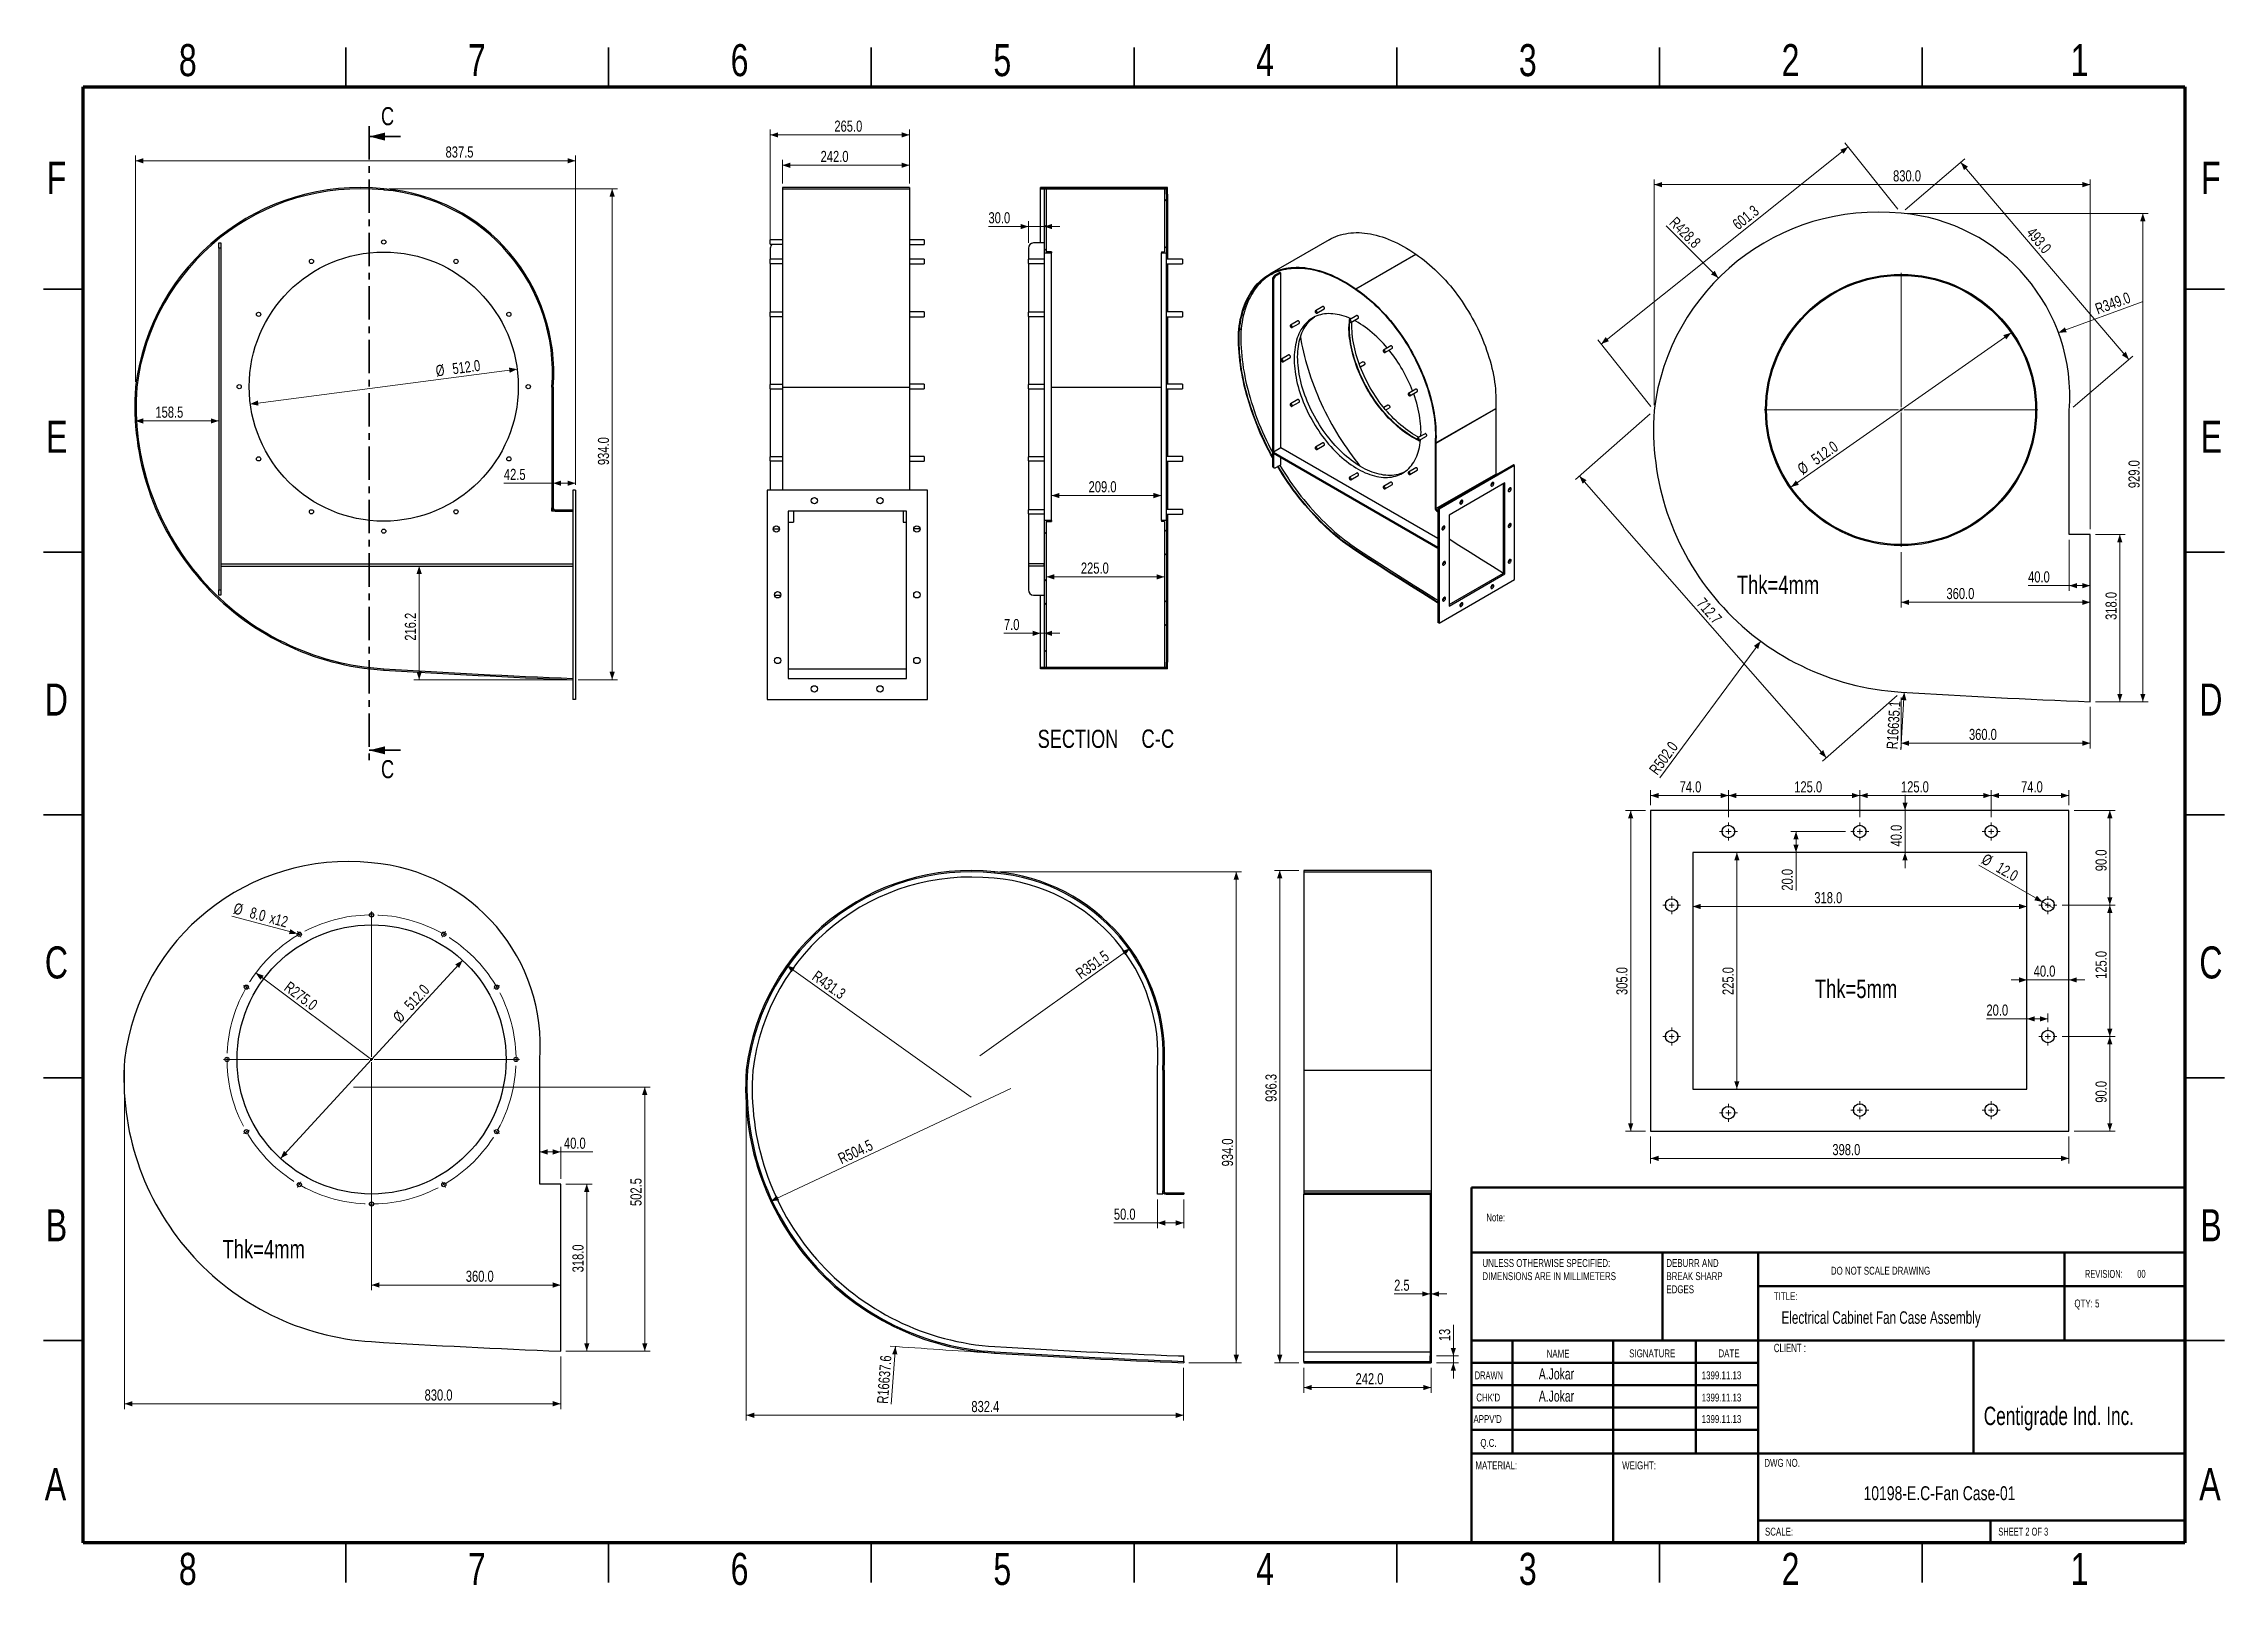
# Paper-space layout 'Sheet2' of a CAD drawing. Header units: millimetres. Extents: x 2 to 458, y 2 to 1832.
# Drawn here: x 2.5 to 417.5, y 1.9 to 295.2 of the extents above; entities that cross this region are included whole.
import ezdxf

# ---------------------------------------------------------------- set-up
doc = ezdxf.new("R2010")
doc.units = ezdxf.units.MM
doc.linetypes.add('CENTER', pattern=[10.16, 6.35, -1.27, 1.27, -1.27])
doc.linetypes.add('CENTERX2', pattern=[20.32, 12.7, -2.54, 2.54, -2.54])
doc.styles.add('SLDTEXTSTYLE0', font='TXT', dxfattribs={"width": 0.75})
doc.styles.add('SLDTEXTSTYLE1', font='TXT', dxfattribs={"width": 0.686449})
doc.styles.add('SLDTEXTSTYLE2', font='TXT', dxfattribs={"width": 0.652778})
doc.styles.add('SLDTEXTSTYLE3', font='TXT', dxfattribs={"width": 0.6875})
doc.styles.add('SLDTEXTSTYLE4', font='TXT', dxfattribs={"width": 0.7})
doc.dimstyles.new('SLDDIMSTYLE0', dxfattribs={"dimtxt": 2.116667, "dimasz": 1.5, "dimexe": 0, "dimexo": 0.0625, "dimgap": 0.529167, "dimtad": 1, "dimdec": 1, "dimlfac": 10, "dimrnd": 1e-09, "dimzin": 4, "dimdsep": 46, "dimtxsty": 'SLDTEXTSTYLE0', "dimsah": 1, "dimcen": 0.09, "dimadec": 0, "dimazin": 1, "dimtfac": 1, "dimtdec": 1, "dimtofl": 0, "dimtmove": 0, "dimatfit": 3, "dimfxl": 0, "dimfrac": 2, "dimtolj": 1, "dimtzin": 12, "dimarcsym": 0})
doc.dimstyles.new('SLDDIMSTYLE1', dxfattribs={"dimtxt": 2.116667, "dimasz": 1.5, "dimexe": 0, "dimexo": 0.0625, "dimgap": 0.529167, "dimtad": 1, "dimdec": 1, "dimlfac": 10, "dimrnd": 1e-09, "dimzin": 4, "dimdsep": 46, "dimtxsty": 'SLDTEXTSTYLE0', "dimsah": 1, "dimcen": 0, "dimadec": 0, "dimazin": 1, "dimtfac": 1, "dimtdec": 1, "dimtmove": 0, "dimatfit": 3, "dimfxl": 0, "dimfrac": 2, "dimtolj": 1, "dimtzin": 12, "dimarcsym": 0})
doc.dimstyles.new('SLDDIMSTYLE10', dxfattribs={"dimtxt": 2.116667, "dimasz": 1.5, "dimexe": 0, "dimexo": 0.0625, "dimgap": 0.529167, "dimtad": 1, "dimdec": 1, "dimlfac": 10, "dimrnd": 1e-09, "dimzin": 12, "dimdsep": 46, "dimtxsty": 'SLDTEXTSTYLE0', "dimsah": 1, "dimcen": 0.09, "dimadec": 0, "dimazin": 3, "dimtfac": 1, "dimtdec": 1, "dimtmove": 0, "dimatfit": 0, "dimfxl": 0, "dimfrac": 2, "dimtolj": 1, "dimtzin": 12, "dimarcsym": 0})
doc.dimstyles.new('SLDDIMSTYLE11', dxfattribs={"dimtxt": 2.116667, "dimasz": 1.5, "dimexe": 0, "dimexo": 0.0625, "dimgap": 0.529167, "dimtad": 1, "dimdec": 1, "dimlfac": 5, "dimrnd": 1e-09, "dimzin": 4, "dimdsep": 46, "dimtxsty": 'SLDTEXTSTYLE0', "dimsah": 1, "dimcen": 0.09, "dimadec": 0, "dimazin": 1, "dimtfac": 1, "dimtdec": 1, "dimtofl": 0, "dimtmove": 0, "dimatfit": 3, "dimfxl": 0, "dimfrac": 2, "dimtolj": 1, "dimtzin": 12, "dimarcsym": 0})
doc.dimstyles.new('SLDDIMSTYLE12', dxfattribs={"dimtxt": 2.116667, "dimasz": 1.5, "dimexe": 0, "dimexo": 0.0625, "dimgap": 0.529167, "dimtad": 1, "dimdec": 1, "dimlfac": 5, "dimrnd": 1e-09, "dimzin": 4, "dimdsep": 46, "dimtxsty": 'SLDTEXTSTYLE0', "dimsah": 1, "dimcen": 0.09, "dimadec": 0, "dimazin": 1, "dimtfac": 1, "dimtdec": 1, "dimtmove": 0, "dimatfit": 0, "dimfxl": 0, "dimfrac": 2, "dimtolj": 1, "dimtzin": 12, "dimarcsym": 0})
doc.dimstyles.new('SLDDIMSTYLE13', dxfattribs={"dimtxt": 2.116667, "dimasz": 1.5, "dimexe": 0, "dimexo": 0.0625, "dimgap": 0.529167, "dimtad": 1, "dimdec": 1, "dimlfac": 5, "dimrnd": 1e-09, "dimzin": 4, "dimdsep": 46, "dimtxsty": 'SLDTEXTSTYLE0', "dimblk1": 'NONE', "dimsah": 1, "dimcen": 0, "dimadec": 0, "dimazin": 1, "dimtfac": 1, "dimtdec": 1, "dimtmove": 0, "dimatfit": 3, "dimldrblk": 'NONE', "dimfxl": 0, "dimfrac": 2, "dimtolj": 1, "dimtzin": 12, "dimarcsym": 0})
doc.dimstyles.new('SLDDIMSTYLE2', dxfattribs={"dimtxt": 2.116667, "dimasz": 1.5, "dimexe": 0, "dimexo": 0.0625, "dimgap": 0.529167, "dimtad": 1, "dimdec": 1, "dimlfac": 10, "dimrnd": 1e-09, "dimzin": 12, "dimdsep": 46, "dimtxsty": 'SLDTEXTSTYLE0', "dimsah": 1, "dimcen": 0.09, "dimadec": 0, "dimazin": 3, "dimtfac": 1, "dimtdec": 1, "dimtofl": 0, "dimtmove": 0, "dimatfit": 3, "dimfxl": 0, "dimfrac": 2, "dimtolj": 1, "dimtzin": 12, "dimarcsym": 0})
doc.dimstyles.new('SLDDIMSTYLE3', dxfattribs={"dimtxt": 2.116667, "dimasz": 1.5, "dimexe": 0, "dimexo": 0.0625, "dimgap": 0.529167, "dimtad": 1, "dimdec": 1, "dimlfac": 10, "dimrnd": 1e-09, "dimzin": 4, "dimdsep": 46, "dimtxsty": 'SLDTEXTSTYLE0', "dimsah": 1, "dimcen": 0.09, "dimadec": 0, "dimazin": 1, "dimtfac": 1, "dimtdec": 1, "dimtmove": 0, "dimatfit": 0, "dimfxl": 0, "dimfrac": 2, "dimtolj": 1, "dimtzin": 12, "dimarcsym": 0})
doc.dimstyles.new('SLDDIMSTYLE4', dxfattribs={"dimtxt": 2.116667, "dimasz": 1.5, "dimexe": 0, "dimexo": 0.0625, "dimgap": 0.529167, "dimtad": 1, "dimdec": 1, "dimlfac": 10, "dimrnd": 1e-09, "dimzin": 12, "dimdsep": 46, "dimtxsty": 'SLDTEXTSTYLE0', "dimsah": 1, "dimcen": 0, "dimadec": 0, "dimazin": 3, "dimtfac": 1, "dimtdec": 1, "dimtofl": 0, "dimtmove": 0, "dimatfit": 3, "dimfxl": 0, "dimfrac": 2, "dimtolj": 1, "dimtzin": 12, "dimarcsym": 0})
doc.dimstyles.new('SLDDIMSTYLE5', dxfattribs={"dimtxt": 2.116667, "dimasz": 1.5, "dimexe": 0, "dimexo": 0.0625, "dimgap": 0.529167, "dimtad": 1, "dimdec": 1, "dimlfac": 10, "dimrnd": 1e-09, "dimzin": 4, "dimdsep": 46, "dimtxsty": 'SLDTEXTSTYLE0', "dimsah": 1, "dimcen": 0, "dimadec": 0, "dimazin": 1, "dimtfac": 1, "dimtdec": 1, "dimtofl": 0, "dimtmove": 0, "dimatfit": 3, "dimfxl": 0, "dimfrac": 2, "dimtolj": 1, "dimtzin": 12, "dimarcsym": 0})
doc.dimstyles.new('SLDDIMSTYLE6', dxfattribs={"dimtxt": 2.116667, "dimasz": 1.5, "dimexe": 0, "dimexo": 0.0625, "dimgap": 0.529167, "dimtad": 1, "dimdec": 1, "dimlfac": 10, "dimrnd": 1e-09, "dimzin": 4, "dimdsep": 46, "dimtxsty": 'SLDTEXTSTYLE0', "dimsah": 1, "dimcen": 0, "dimadec": 0, "dimazin": 1, "dimtfac": 1, "dimtdec": 1, "dimtofl": 0, "dimtmove": 0, "dimatfit": 3, "dimfxl": 0, "dimfrac": 2, "dimtolj": 1, "dimtzin": 12, "dimarcsym": 0})
doc.dimstyles.new('SLDDIMSTYLE7', dxfattribs={"dimtxt": 2.116667, "dimasz": 1.5, "dimexe": 0, "dimexo": 0.0625, "dimgap": 0.529167, "dimtad": 1, "dimdec": 1, "dimlfac": 10, "dimrnd": 1e-09, "dimzin": 4, "dimdsep": 46, "dimtxsty": 'SLDTEXTSTYLE0', "dimblk1": 'NONE', "dimsah": 1, "dimcen": 0, "dimadec": 0, "dimazin": 1, "dimtfac": 1, "dimtdec": 1, "dimtmove": 0, "dimatfit": 3, "dimldrblk": 'NONE', "dimfxl": 0, "dimfrac": 2, "dimtolj": 1, "dimtzin": 12, "dimarcsym": 0})
doc.dimstyles.new('SLDDIMSTYLE8', dxfattribs={"dimtxt": 2.116667, "dimasz": 1.5, "dimexe": 0, "dimexo": 0.0625, "dimgap": 0.529167, "dimtad": 1, "dimdec": 1, "dimlfac": 10, "dimrnd": 1e-09, "dimzin": 12, "dimdsep": 46, "dimtxsty": 'SLDTEXTSTYLE0', "dimsah": 1, "dimcen": 0, "dimadec": 0, "dimazin": 3, "dimtfac": 1, "dimtdec": 1, "dimtofl": 0, "dimtmove": 0, "dimatfit": 3, "dimfxl": 0, "dimfrac": 2, "dimtolj": 1, "dimtzin": 12, "dimarcsym": 0})
doc.dimstyles.new('SLDDIMSTYLE9', dxfattribs={"dimtxt": 2.116667, "dimasz": 1.5, "dimexe": 0, "dimexo": 0.0625, "dimgap": 0.529167, "dimtad": 1, "dimdec": 0, "dimlfac": 10, "dimrnd": 1e-09, "dimzin": 12, "dimdsep": 46, "dimtxsty": 'SLDTEXTSTYLE0', "dimsah": 1, "dimcen": 0.09, "dimadec": 0, "dimazin": 3, "dimtfac": 1, "dimtdec": 0, "dimtmove": 0, "dimatfit": 0, "dimfxl": 0, "dimfrac": 2, "dimtolj": 1, "dimtzin": 12, "dimarcsym": 0})

psp = doc.layouts.new('Sheet2')

# ---------------------------------------------------------------- texts
at = {"color": 7, "linetype": 'Continuous', "lineweight": 0}
for s, insert, char_height, attachment_point, style in [('8', (29.939, 295.114), 6.096, 2, 'SLDTEXTSTYLE0'), ('7', (84.939, 295.114), 6.096, 2, 'SLDTEXTSTYLE0'), ('6', (134.939, 295.114), 6.096, 2, 'SLDTEXTSTYLE0'), ('5', (184.939, 295.114), 6.096, 2, 'SLDTEXTSTYLE0'), ('4', (234.939, 295.114), 6.096, 2, 'SLDTEXTSTYLE0'), ('3', (284.939, 295.114), 6.096, 2, 'SLDTEXTSTYLE0'), ('2', (334.939, 295.114), 6.096, 2, 'SLDTEXTSTYLE0'), ('1', (389.939, 295.114), 6.096, 2, 'SLDTEXTSTYLE0'), ('F', (4.937, 272.726), 6.096, 2, 'SLDTEXTSTYLE0'), ('F', (414.937, 272.726), 6.096, 2, 'SLDTEXTSTYLE0'), ('E', (5.011, 223.476), 6.096, 2, 'SLDTEXTSTYLE0'), ('E', (415.011, 223.476), 6.096, 2, 'SLDTEXTSTYLE0'), ('Thk=4mm', (324.708, 193.994), 3.5, 1, 'SLDTEXTSTYLE0'), ('D', (4.93, 173.476), 6.096, 2, 'SLDTEXTSTYLE0'), ('D', (414.93, 173.476), 6.096, 2, 'SLDTEXTSTYLE0'), ('C', (4.937, 123.476), 6.096, 2, 'SLDTEXTSTYLE0'), ('C', (414.937, 123.476), 6.096, 2, 'SLDTEXTSTYLE0'), ('Thk=5mm', (339.554, 117.157), 3.5, 1, 'SLDTEXTSTYLE0'), ('B', (4.953, 73.476), 6.096, 2, 'SLDTEXTSTYLE0'), ('Note:', (277.032, 72.666), 1.5, 1, 'SLDTEXTSTYLE0'), ('B', (414.953, 73.476), 6.096, 2, 'SLDTEXTSTYLE0'), ('Thk=4mm', (36.531, 67.636), 3.5, 1, 'SLDTEXTSTYLE0'), ('DO NOT SCALE DRAWING', (342.615, 62.533), 1.5, 1, 'SLDTEXTSTYLE0'), ('REVISION:       00', (390.955, 61.935), 1.5, 1, 'SLDTEXTSTYLE2'), ('TITLE:', (331.76, 57.684), 1.5, 1, 'SLDTEXTSTYLE0'), ('Electrical Cabinet Fan Case Assembly', (333.215, 54.065), 2.38125, 1, 'SLDTEXTSTYLE4'), ('QTY: 5', (388.958, 56.305), 1.5, 1, 'SLDTEXTSTYLE0'), ('NAME', (288.522, 46.751), 1.5, 1, 'SLDTEXTSTYLE0'), ('SIGNATURE', (304.234, 46.812), 1.5, 1, 'SLDTEXTSTYLE0'), ('DATE', (321.218, 46.812), 1.5, 1, 'SLDTEXTSTYLE0'), ('CLIENT :', (331.76, 47.885), 1.5875, 1, 'SLDTEXTSTYLE4'), ('DRAWN', (274.843, 42.635), 1.5, 1, 'SLDTEXTSTYLE1'), ('A.Jokar', (287.033, 43.219), 2.1167, 1, 'SLDTEXTSTYLE4'), ('1399.11.13', (318.038, 42.635), 1.5, 1, 'SLDTEXTSTYLE0'), ("CHK'D", (275.139, 38.412), 1.5, 1, 'SLDTEXTSTYLE0'), ('A.Jokar', (287.033, 38.996), 2.1167, 1, 'SLDTEXTSTYLE4'), ('1399.11.13', (318.038, 38.412), 1.5, 1, 'SLDTEXTSTYLE0'), ("APPV'D", (274.602, 34.316), 1.5, 1, 'SLDTEXTSTYLE0'), ('1399.11.13', (318.038, 34.316), 1.5, 1, 'SLDTEXTSTYLE0'), ('Centigrade Ind. Inc.', (371.708, 35.923), 3.5, 1, 'SLDTEXTSTYLE4'), ('Q.C.', (275.915, 29.776), 1.5, 1, 'SLDTEXTSTYLE0'), ('MATERIAL:', (274.975, 25.505), 1.5, 1, 'SLDTEXTSTYLE0'), ('WEIGHT:', (302.894, 25.503), 1.4986, 1, 'SLDTEXTSTYLE0'), ('DWG NO.', (329.953, 25.986), 1.5, 1, 'SLDTEXTSTYLE0'), ('A', (4.757, 24.226), 6.096, 2, 'SLDTEXTSTYLE0'), ('10198-E.C-Fan Case-01', (348.832, 20.786), 2.64583, 1, 'SLDTEXTSTYLE0'), ('A', (414.757, 24.226), 6.096, 2, 'SLDTEXTSTYLE0'), ('SCALE:', (330.074, 12.9), 1.5, 1, 'SLDTEXTSTYLE0'), ('SHEET 2 OF 3', (374.478, 12.9), 1.5, 1, 'SLDTEXTSTYLE3'), ('8', (29.939, 8.114), 6.096, 2, 'SLDTEXTSTYLE0'), ('7', (84.939, 8.114), 6.096, 2, 'SLDTEXTSTYLE0'), ('6', (134.939, 8.114), 6.096, 2, 'SLDTEXTSTYLE0'), ('5', (184.939, 8.114), 6.096, 2, 'SLDTEXTSTYLE0'), ('4', (234.939, 8.114), 6.096, 2, 'SLDTEXTSTYLE0'), ('3', (284.939, 8.114), 6.096, 2, 'SLDTEXTSTYLE0'), ('2', (334.939, 8.114), 6.096, 2, 'SLDTEXTSTYLE0'), ('1', (389.939, 8.114), 6.096, 2, 'SLDTEXTSTYLE0')]:
    psp.add_mtext(s, dxfattribs=dict(at, insert=insert, char_height=char_height, attachment_point=attachment_point, style=style))
at = {"color": 7, "linetype": 'Continuous', "char_height": 3.44, "attachment_point": 1, "style": 'SLDTEXTSTYLE0'}
for insert in [(66.706, 283.12), (66.706, 158.915)]:
    psp.add_mtext('C', dxfattribs=dict(at, insert=insert))

# ---------------------------------------------------------------- blocks, each defined once
blk = doc.blocks.new('SW_NOTE_3')
at = {"color": 0, "linetype": 'Continuous', "lineweight": 0, "char_height": 1.5, "attachment_point": 1, "style": 'SLDTEXTSTYLE0'}
for s, insert in [('UNLESS OTHERWISE SPECIFIED:', (0, 1.93)), ('DIMENSIONS ARE IN MILLIMETERS', (0, -0.57))]:
    blk.add_mtext(s, dxfattribs=dict(at, insert=insert))
blk = doc.blocks.new('SW_NOTE_4')
at = {"color": 0, "linetype": 'Continuous', "lineweight": 0, "char_height": 1.5, "attachment_point": 1, "style": 'SLDTEXTSTYLE0'}
for s, insert in [('DEBURR AND', (0, 1.93)), ('BREAK SHARP', (0, -0.57)), ('EDGES', (0, -3.07))]:
    blk.add_mtext(s, dxfattribs=dict(at, insert=insert))
blk = doc.blocks.new('_D_5')
at = {"color": 7, "linetype": 'Continuous', "lineweight": 18}
blk.add_line((92.61, 233.28), (41.84, 226.65), dxfattribs=at)
for points in [[(92.61, 233.28), (91.06, 233.58), (91.19, 232.59)], [(41.84, 226.65), (43.39, 226.34), (43.26, 227.34)]]:
    blk.add_solid(points, dxfattribs=at)
at = {"color": 7, "linetype": 'Continuous', "lineweight": 18, "char_height": 2.117, "attachment_point": 1, "rotation": 7.4436, "style": 'SLDTEXTSTYLE0'}
for s, insert in [('%%c', (76.99, 233.98)), ('512.0', (80.16, 234.39))]:
    blk.add_mtext(s, dxfattribs=dict(at, insert=insert))
blk = doc.blocks.new('_D_6')
at = {"color": 7, "linetype": 'Continuous', "lineweight": 18}
for p, q in [((19.98, 230.87), (19.98, 273.92)), ((103.73, 211.26), (103.73, 273.92)), ((103.73, 272.92), (19.98, 272.92))]:
    blk.add_line(p, q, dxfattribs=at)
for points in [[(19.98, 272.92), (21.48, 272.42), (21.48, 273.42)], [(103.73, 272.92), (102.23, 273.42), (102.23, 272.42)]]:
    blk.add_solid(points, dxfattribs=at)
at = {"color": 7, "linetype": 'Continuous', "lineweight": 18, "insert": (78.99, 275.65), "char_height": 2.117, "attachment_point": 1, "style": 'SLDTEXTSTYLE0'}
blk.add_mtext('837.5', dxfattribs=at)
blk = doc.blocks.new('_D_7')
at = {"color": 7, "linetype": 'Continuous', "lineweight": 18}
for p, q in [((68.24, 267.61), (111.7, 267.61)), ((110.7, 174.21), (110.7, 267.61)), ((104.22, 174.21), (111.7, 174.21))]:
    blk.add_line(p, q, dxfattribs=at)
for points in [[(110.7, 267.61), (110.2, 266.11), (111.2, 266.11)], [(110.7, 174.21), (111.2, 175.71), (110.2, 175.71)]]:
    blk.add_solid(points, dxfattribs=at)
at = {"color": 7, "linetype": 'Continuous', "lineweight": 18, "insert": (107.98, 215.03), "char_height": 2.117, "attachment_point": 1, "rotation": 90, "style": 'SLDTEXTSTYLE0'}
blk.add_mtext('934.0', dxfattribs=at)
blk = doc.blocks.new('_D_8')
at = {"color": 7, "linetype": 'Continuous', "lineweight": 18}
for p, q in [((73.97, 195.83), (73.97, 174.21)), ((102.22, 174.21), (72.97, 174.21))]:
    blk.add_line(p, q, dxfattribs=at)
for points in [[(73.97, 195.83), (73.47, 194.33), (74.47, 194.33)], [(73.97, 174.21), (74.47, 175.71), (73.47, 175.71)]]:
    blk.add_solid(points, dxfattribs=at)
at = {"color": 7, "linetype": 'Continuous', "lineweight": 18, "insert": (71.24, 181.63), "char_height": 2.117, "attachment_point": 1, "rotation": 90, "style": 'SLDTEXTSTYLE0'}
blk.add_mtext('216.2', dxfattribs=at)
blk = doc.blocks.new('_D_9')
at = {"color": 7, "linetype": 'Continuous', "lineweight": 18}
for p, q in [((19.98, 228.87), (19.98, 222.43)), ((35.83, 223.43), (19.98, 223.43))]:
    blk.add_line(p, q, dxfattribs=at)
for points in [[(19.98, 223.43), (21.48, 222.93), (21.48, 223.93)], [(35.83, 223.43), (34.33, 223.93), (34.33, 222.93)]]:
    blk.add_solid(points, dxfattribs=at)
at = {"color": 7, "linetype": 'Continuous', "lineweight": 18, "insert": (23.77, 226.16), "char_height": 2.117, "attachment_point": 1, "style": 'SLDTEXTSTYLE0'}
blk.add_mtext('158.5', dxfattribs=at)
blk = doc.blocks.new('_D_10')
at = {"color": 7, "linetype": 'Continuous', "lineweight": 18}
for p, q in [((103.73, 211.26), (103.73, 212.59)), ((99.48, 211.59), (90.09, 211.59)), ((103.73, 211.59), (99.48, 211.59))]:
    blk.add_line(p, q, dxfattribs=at)
for points in [[(99.48, 211.59), (100.98, 211.09), (100.98, 212.09)], [(103.73, 211.59), (102.23, 212.09), (102.23, 211.09)]]:
    blk.add_solid(points, dxfattribs=at)
at = {"color": 7, "linetype": 'Continuous', "lineweight": 18, "insert": (90.09, 214.32), "char_height": 2.117, "attachment_point": 1, "style": 'SLDTEXTSTYLE0'}
blk.add_mtext('42.5', dxfattribs=at)
blk = doc.blocks.new('_D_11')
at = {"color": 7, "linetype": 'Continuous', "lineweight": 18}
blk.add_line((215.81, 193.77), (193.31, 193.77), dxfattribs=at)
for points in [[(193.31, 193.77), (194.81, 193.27), (194.81, 194.27)], [(215.81, 193.77), (214.31, 194.27), (214.31, 193.27)]]:
    blk.add_solid(points, dxfattribs=at)
at = {"color": 7, "linetype": 'Continuous', "lineweight": 18, "insert": (199.89, 196.5), "char_height": 2.117, "attachment_point": 1, "style": 'SLDTEXTSTYLE0'}
blk.add_mtext('225.0', dxfattribs=at)
blk = doc.blocks.new('_D_12')
at = {"color": 7, "linetype": 'Continuous', "lineweight": 18}
blk.add_line((215.21, 209.24), (194.31, 209.24), dxfattribs=at)
for points in [[(194.31, 209.24), (195.81, 208.74), (195.81, 209.74)], [(215.21, 209.24), (213.71, 209.74), (213.71, 208.74)]]:
    blk.add_solid(points, dxfattribs=at)
at = {"color": 7, "linetype": 'Continuous', "lineweight": 18, "insert": (201.36, 211.97), "char_height": 2.117, "attachment_point": 1, "style": 'SLDTEXTSTYLE0'}
blk.add_mtext('209.0', dxfattribs=at)
blk = doc.blocks.new('_D_13')
at = {"color": 7, "linetype": 'Continuous', "lineweight": 18}
for p, q in [((189.91, 260.41), (182.31, 260.41)), ((189.91, 257.29), (189.91, 261.41)), ((189.91, 260.41), (192.91, 260.41)), ((192.91, 260.41), (195.91, 260.41))]:
    blk.add_line(p, q, dxfattribs=at)
for points in [[(189.91, 260.41), (188.41, 260.91), (188.41, 259.91)], [(192.91, 260.41), (194.41, 259.91), (194.41, 260.91)]]:
    blk.add_solid(points, dxfattribs=at)
at = {"color": 7, "linetype": 'Continuous', "lineweight": 18, "insert": (182.31, 263.14), "char_height": 2.117, "attachment_point": 1, "style": 'SLDTEXTSTYLE0'}
blk.add_mtext('30.0', dxfattribs=at)
blk = doc.blocks.new('_D_14')
at = {"color": 7, "linetype": 'Continuous', "lineweight": 18}
for p, q in [((192.21, 183.03), (185.25, 183.03)), ((192.91, 183.03), (192.21, 183.03)), ((192.91, 183.03), (195.91, 183.03))]:
    blk.add_line(p, q, dxfattribs=at)
for points in [[(192.21, 183.03), (190.71, 183.53), (190.71, 182.53)], [(192.91, 183.03), (194.41, 182.53), (194.41, 183.53)]]:
    blk.add_solid(points, dxfattribs=at)
at = {"color": 7, "linetype": 'Continuous', "lineweight": 18, "insert": (185.25, 185.76), "char_height": 2.117, "attachment_point": 1, "style": 'SLDTEXTSTYLE0'}
blk.add_mtext('7.0', dxfattribs=at)
blk = doc.blocks.new('SW_NOTE_5')
at = {"color": 0, "linetype": 'Continuous', "lineweight": 0, "attachment_point": 2, "style": 'SLDTEXTSTYLE0'}
for s, insert, char_height in [('SECTION', (9.41, 4.43), 3.44), ('C-C', (24.6, 4.5), 3.5)]:
    blk.add_mtext(s, dxfattribs=dict(at, insert=insert, char_height=char_height))
blk = doc.blocks.new('_D_15')
at = {"color": 7, "linetype": 'Continuous', "lineweight": 18}
for p, q in [((143.08, 268.61), (143.08, 273.07)), ((167.28, 272.07), (143.08, 272.07)), ((167.28, 268.61), (167.28, 273.07))]:
    blk.add_line(p, q, dxfattribs=at)
for points in [[(143.08, 272.07), (144.58, 271.57), (144.58, 272.57)], [(167.28, 272.07), (165.78, 272.57), (165.78, 271.57)]]:
    blk.add_solid(points, dxfattribs=at)
at = {"color": 7, "linetype": 'Continuous', "lineweight": 18, "insert": (150.36, 274.8), "char_height": 2.117, "attachment_point": 1, "style": 'SLDTEXTSTYLE0'}
blk.add_mtext('242.0', dxfattribs=at)
blk = doc.blocks.new('_D_16')
at = {"color": 7, "linetype": 'Continuous', "lineweight": 18}
for p, q in [((140.78, 257.29), (140.78, 278.84)), ((167.28, 268.61), (167.28, 278.84)), ((167.28, 277.84), (140.78, 277.84))]:
    blk.add_line(p, q, dxfattribs=at)
for points in [[(140.78, 277.84), (142.28, 277.34), (142.28, 278.34)], [(167.28, 277.84), (165.78, 278.34), (165.78, 277.34)]]:
    blk.add_solid(points, dxfattribs=at)
at = {"color": 7, "linetype": 'Continuous', "lineweight": 18, "insert": (152.98, 280.57), "char_height": 2.117, "attachment_point": 1, "style": 'SLDTEXTSTYLE0'}
blk.add_mtext('265.0', dxfattribs=at)
blk = doc.blocks.new('_D_17')
at = {"color": 7, "linetype": 'Continuous', "lineweight": 18}
for p, q in [((308.98, 226.42), (308.98, 269.38)), ((391.98, 268.38), (308.98, 268.38)), ((391.98, 202.82), (391.98, 269.38))]:
    blk.add_line(p, q, dxfattribs=at)
for points in [[(308.98, 268.38), (310.48, 267.88), (310.48, 268.88)], [(391.98, 268.38), (390.48, 268.88), (390.48, 267.88)]]:
    blk.add_solid(points, dxfattribs=at)
at = {"color": 7, "linetype": 'Continuous', "lineweight": 18, "insert": (354.45, 271.11), "char_height": 2.117, "attachment_point": 1, "style": 'SLDTEXTSTYLE0'}
blk.add_mtext('830.0', dxfattribs=at)
blk = doc.blocks.new('_D_18')
at = {"color": 7, "linetype": 'Continuous', "lineweight": 18}
for p, q in [((356.98, 262.92), (402.98, 262.92)), ((401.98, 262.92), (401.98, 170.02)), ((392.98, 170.02), (402.98, 170.02))]:
    blk.add_line(p, q, dxfattribs=at)
for points in [[(401.98, 262.92), (401.48, 261.42), (402.48, 261.42)], [(401.98, 170.02), (402.48, 171.52), (401.48, 171.52)]]:
    blk.add_solid(points, dxfattribs=at)
at = {"color": 7, "linetype": 'Continuous', "lineweight": 18, "insert": (399.25, 210.65), "char_height": 2.117, "attachment_point": 1, "rotation": 90, "style": 'SLDTEXTSTYLE0'}
blk.add_mtext('929.0', dxfattribs=at)
blk = doc.blocks.new('_D_19')
at = {"color": 7, "linetype": 'Continuous', "lineweight": 18}
for p, q in [((392.98, 201.82), (398.6, 201.82)), ((397.6, 170.02), (397.6, 201.82)), ((392.98, 170.02), (398.6, 170.02))]:
    blk.add_line(p, q, dxfattribs=at)
for points in [[(397.6, 201.82), (397.1, 200.32), (398.1, 200.32)], [(397.6, 170.02), (398.1, 171.52), (397.1, 171.52)]]:
    blk.add_solid(points, dxfattribs=at)
at = {"color": 7, "linetype": 'Continuous', "lineweight": 18, "insert": (394.88, 185.58), "char_height": 2.117, "attachment_point": 1, "rotation": 90, "style": 'SLDTEXTSTYLE0'}
blk.add_mtext('318.0', dxfattribs=at)
blk = doc.blocks.new('_D_20')
at = {"color": 7, "linetype": 'Continuous', "lineweight": 18}
for p, q in [((387.98, 200.82), (387.98, 191.1)), ((387.98, 192.1), (380.14, 192.1)), ((391.98, 192.1), (387.98, 192.1))]:
    blk.add_line(p, q, dxfattribs=at)
for points in [[(387.98, 192.1), (389.48, 191.6), (389.48, 192.6)], [(391.98, 192.1), (390.48, 192.6), (390.48, 191.6)]]:
    blk.add_solid(points, dxfattribs=at)
at = {"color": 7, "linetype": 'Continuous', "lineweight": 18, "insert": (380.14, 194.83), "char_height": 2.117, "attachment_point": 1, "style": 'SLDTEXTSTYLE0'}
blk.add_mtext('40.0', dxfattribs=at)
blk = doc.blocks.new('_D_21')
at = {"color": 7, "linetype": 'Continuous', "lineweight": 18}
blk.add_line((335.01, 210.84), (376.94, 240.21), dxfattribs=at)
for points in [[(376.94, 240.21), (375.43, 239.76), (376, 238.94)], [(335.01, 210.84), (336.52, 211.29), (335.95, 212.11)]]:
    blk.add_solid(points, dxfattribs=at)
at = {"color": 7, "linetype": 'Continuous', "lineweight": 18, "char_height": 2.117, "attachment_point": 1, "rotation": 35.0064, "style": 'SLDTEXTSTYLE0'}
for s, insert in [('%%c', (336.01, 214.86)), ('512.0', (338.63, 216.7))]:
    blk.add_mtext(s, dxfattribs=dict(at, insert=insert))
blk = doc.blocks.new('_D_22')
at = {"color": 7, "linetype": 'Continuous', "lineweight": 18}
for p, q in [((355.98, 170.85), (355.98, 161.13)), ((391.98, 169.02), (391.98, 161.13)), ((391.98, 162.13), (355.98, 162.13))]:
    blk.add_line(p, q, dxfattribs=at)
for points in [[(355.98, 162.13), (357.48, 161.63), (357.48, 162.63)], [(391.98, 162.13), (390.48, 162.63), (390.48, 161.63)]]:
    blk.add_solid(points, dxfattribs=at)
at = {"color": 7, "linetype": 'Continuous', "lineweight": 18, "insert": (368.89, 164.86), "char_height": 2.117, "attachment_point": 1, "style": 'SLDTEXTSTYLE0'}
blk.add_mtext('360.0', dxfattribs=at)
blk = doc.blocks.new('_D_23')
at = {"color": 7, "linetype": 'Continuous', "lineweight": 18}
for p, q in [((308.22, 224.76), (294.01, 212.29)), ((341.76, 159.37), (294.76, 212.95)), ((355.22, 171.19), (341.01, 158.72))]:
    blk.add_line(p, q, dxfattribs=at)
for points in [[(294.76, 212.95), (295.37, 211.5), (296.12, 212.16)], [(341.76, 159.37), (341.15, 160.83), (340.39, 160.17)]]:
    blk.add_solid(points, dxfattribs=at)
at = {"color": 7, "linetype": 'Continuous', "lineweight": 18, "insert": (318.52, 190), "char_height": 2.117, "attachment_point": 1, "rotation": 311.2578, "style": 'SLDTEXTSTYLE0'}
blk.add_mtext('712.7', dxfattribs=at)
blk = doc.blocks.new('_D_24')
at = {"color": 7, "linetype": 'Continuous', "lineweight": 18}
for p, q in [((298.89, 238.06), (345.89, 275.56)), ((355.35, 263.71), (345.27, 276.34)), ((308.35, 226.21), (298.27, 238.84))]:
    blk.add_line(p, q, dxfattribs=at)
for points in [[(345.89, 275.56), (344.41, 275.02), (345.03, 274.24)], [(298.89, 238.06), (300.38, 238.61), (299.75, 239.39)]]:
    blk.add_solid(points, dxfattribs=at)
at = {"color": 7, "linetype": 'Continuous', "lineweight": 18, "insert": (323.66, 261.32), "char_height": 2.117, "attachment_point": 1, "rotation": 38.5854, "style": 'SLDTEXTSTYLE0'}
blk.add_mtext('601.3', dxfattribs=at)
blk = doc.blocks.new('_D_25')
at = {"color": 7, "linetype": 'Continuous', "lineweight": 18}
for p, q in [((356.74, 263.57), (368.1, 273.27)), ((399.34, 235.12), (367.34, 272.62)), ((388.74, 226.07), (400.1, 235.77))]:
    blk.add_line(p, q, dxfattribs=at)
for points in [[(367.34, 272.62), (367.94, 271.16), (368.7, 271.81)], [(399.34, 235.12), (398.75, 236.59), (397.99, 235.94)]]:
    blk.add_solid(points, dxfattribs=at)
at = {"color": 7, "linetype": 'Continuous', "lineweight": 18, "insert": (381.29, 260.49), "char_height": 2.117, "attachment_point": 1, "rotation": 310.4752, "style": 'SLDTEXTSTYLE0'}
blk.add_mtext('493.0', dxfattribs=at)
blk = doc.blocks.new('_D_27')
at = {"color": 7, "linetype": 'Continuous', "lineweight": 18}
blk.add_line((329.26, 181.55), (310.08, 155.55), dxfattribs=at)
blk.add_solid([(329.26, 181.55), (327.96, 180.64), (328.77, 180.05)], dxfattribs=at)
at = {"color": 7, "linetype": 'Continuous', "lineweight": 18, "insert": (307.88, 157.17), "char_height": 2.117, "attachment_point": 1, "rotation": 53.5876, "style": 'SLDTEXTSTYLE0'}
blk.add_mtext('R502.0', dxfattribs=at)
blk = doc.blocks.new('_D_28')
at = {"color": 7, "linetype": 'Continuous', "lineweight": 18}
blk.add_line((321.22, 250.6), (311.28, 260.54), dxfattribs=at)
blk.add_solid([(321.22, 250.6), (320.52, 252.01), (319.81, 251.3)], dxfattribs=at)
at = {"color": 7, "linetype": 'Continuous', "lineweight": 18, "insert": (313.21, 262.46), "char_height": 2.117, "attachment_point": 1, "rotation": 315, "style": 'SLDTEXTSTYLE0'}
blk.add_mtext('R428.8', dxfattribs=at)
blk = doc.blocks.new('_D_29')
at = {"color": 7, "linetype": 'Continuous', "lineweight": 18}
blk.add_line((385.92, 240.23), (401.83, 246.11), dxfattribs=at)
blk.add_solid([(385.92, 240.23), (387.5, 240.28), (387.15, 241.22)], dxfattribs=at)
at = {"color": 7, "linetype": 'Continuous', "lineweight": 18, "insert": (392.68, 245.64), "char_height": 2.117, "attachment_point": 1, "rotation": 20.2735, "style": 'SLDTEXTSTYLE0'}
blk.add_mtext('R349.0', dxfattribs=at)
blk = doc.blocks.new('_D_30')
at = {"color": 7, "linetype": 'Continuous', "lineweight": 18}
for p, q in [((355.98, 198.47), (355.98, 187.93)), ((355.98, 188.93), (391.98, 188.93))]:
    blk.add_line(p, q, dxfattribs=at)
for points in [[(355.98, 188.93), (357.48, 188.43), (357.48, 189.43)], [(391.98, 188.93), (390.48, 189.43), (390.48, 188.43)]]:
    blk.add_solid(points, dxfattribs=at)
at = {"color": 7, "linetype": 'Continuous', "lineweight": 18, "insert": (364.61, 191.66), "char_height": 2.117, "attachment_point": 1, "style": 'SLDTEXTSTYLE0'}
blk.add_mtext('360.0', dxfattribs=at)
blk = doc.blocks.new('SW_CENTERMARKSYMBOL_0')
at = {"color": 0, "linetype": 'Continuous', "lineweight": 0}
for p, q in [((0, 0.5), (0, 26.05)), ((-0.5, 0), (-26.05, 0)), ((0, 0), (-0.25, 0)), ((0, 0), (0, 0.25)), ((0, 0), (0, -0.25)), ((0, 0), (0.25, 0)), ((0.5, 0), (26.05, 0)), ((0, -0.5), (0, -26.05))]:
    blk.add_line(p, q, dxfattribs=at)
blk = doc.blocks.new('_D_31')
at = {"color": 7, "linetype": 'Continuous', "lineweight": 18}
for p, q in [((101.9, 78.28), (106.86, 78.28)), ((105.86, 46.48), (105.86, 78.28)), ((101.9, 46.48), (106.86, 46.48))]:
    blk.add_line(p, q, dxfattribs=at)
for points in [[(105.86, 78.28), (105.36, 76.78), (106.36, 76.78)], [(105.86, 46.48), (106.36, 47.98), (105.36, 47.98)]]:
    blk.add_solid(points, dxfattribs=at)
at = {"color": 7, "linetype": 'Continuous', "lineweight": 18, "insert": (103.13, 61.47), "char_height": 2.117, "attachment_point": 1, "rotation": 90, "style": 'SLDTEXTSTYLE0'}
blk.add_mtext('318.0', dxfattribs=at)
blk = doc.blocks.new('_D_32')
at = {"color": 7, "linetype": 'Continuous', "lineweight": 18}
for p, q in [((17.9, 100.88), (17.9, 35.48)), ((100.9, 45.48), (100.9, 35.48)), ((100.9, 36.48), (17.9, 36.48))]:
    blk.add_line(p, q, dxfattribs=at)
for points in [[(17.9, 36.48), (19.4, 35.98), (19.4, 36.98)], [(100.9, 36.48), (99.4, 36.98), (99.4, 35.98)]]:
    blk.add_solid(points, dxfattribs=at)
at = {"color": 7, "linetype": 'Continuous', "lineweight": 18, "insert": (75, 39.2), "char_height": 2.117, "attachment_point": 1, "style": 'SLDTEXTSTYLE0'}
blk.add_mtext('830.0', dxfattribs=at)
blk = doc.blocks.new('_D_33')
at = {"color": 7, "linetype": 'Continuous', "lineweight": 18}
for p, q in [((61.47, 96.73), (117.9, 96.73)), ((116.9, 46.48), (116.9, 96.73)), ((101.9, 46.48), (117.9, 46.48))]:
    blk.add_line(p, q, dxfattribs=at)
for points in [[(116.9, 96.73), (116.4, 95.23), (117.4, 95.23)], [(116.9, 46.48), (117.4, 47.98), (116.4, 47.98)]]:
    blk.add_solid(points, dxfattribs=at)
at = {"color": 7, "linetype": 'Continuous', "lineweight": 18, "insert": (114.17, 74.09), "char_height": 2.117, "attachment_point": 1, "rotation": 90, "style": 'SLDTEXTSTYLE0'}
blk.add_mtext('502.5', dxfattribs=at)
blk = doc.blocks.new('_D_34')
at = {"color": 7, "linetype": 'Continuous', "lineweight": 18}
for p, q in [((64.9, 100.98), (64.9, 58.06)), ((64.9, 59.06), (100.9, 59.06))]:
    blk.add_line(p, q, dxfattribs=at)
for points in [[(64.9, 59.06), (66.4, 58.56), (66.4, 59.56)], [(100.9, 59.06), (99.4, 59.56), (99.4, 58.56)]]:
    blk.add_solid(points, dxfattribs=at)
at = {"color": 7, "linetype": 'Continuous', "lineweight": 18, "insert": (82.84, 61.79), "char_height": 2.117, "attachment_point": 1, "style": 'SLDTEXTSTYLE0'}
blk.add_mtext('360.0', dxfattribs=at)
blk = doc.blocks.new('_D_35')
at = {"color": 7, "linetype": 'Continuous', "lineweight": 18}
blk.add_line((82.23, 120.82), (47.58, 83.13), dxfattribs=at)
for points in [[(82.23, 120.82), (80.84, 120.06), (81.58, 119.38)], [(47.58, 83.13), (48.96, 83.89), (48.23, 84.57)]]:
    blk.add_solid(points, dxfattribs=at)
at = {"color": 7, "linetype": 'Continuous', "lineweight": 18, "char_height": 2.117, "attachment_point": 1, "rotation": 47.4113, "style": 'SLDTEXTSTYLE0'}
for s, insert in [('512.0', (70.94, 112.56)), ('%%c', (68.78, 110.21))]:
    blk.add_mtext(s, dxfattribs=dict(at, insert=insert))
blk = doc.blocks.new('_D_36')
at = {"color": 7, "linetype": 'Continuous', "lineweight": 18}
blk.add_line((42.86, 118.42), (64.9, 101.98), dxfattribs=at)
blk.add_solid([(42.86, 118.42), (43.76, 117.12), (44.36, 117.92)], dxfattribs=at)
at = {"color": 7, "linetype": 'Continuous', "lineweight": 18, "insert": (49.36, 116.96), "char_height": 2.117, "attachment_point": 1, "rotation": 323.2835, "style": 'SLDTEXTSTYLE0'}
blk.add_mtext('R275.0', dxfattribs=at)
blk = doc.blocks.new('_D_37')
at = {"color": 7, "linetype": 'Continuous', "lineweight": 18}
for q in [(38.33, 129.23), (51.54, 125.69)]:
    blk.add_line((50.77, 125.9), q, dxfattribs=at)
blk.add_solid([(50.77, 125.9), (49.45, 126.77), (49.19, 125.8)], dxfattribs=at)
at = {"color": 7, "linetype": 'Continuous', "lineweight": 18, "char_height": 2.117, "attachment_point": 1, "rotation": 345, "style": 'SLDTEXTSTYLE0'}
for s, insert in [('%%c', (39.03, 131.82)), ('8.0', (42.11, 131)), ('x12', (45.89, 129.98))]:
    blk.add_mtext(s, dxfattribs=dict(at, insert=insert))
blk = doc.blocks.new('_NONE')
blk = doc.blocks.new('_D_38')
at = {"color": 7, "linetype": 'Continuous', "lineweight": 18}
for p, q in [((100.9, 84.38), (96.9, 84.38)), ((100.9, 79.28), (100.9, 85.38)), ((100.9, 84.38), (107, 84.38))]:
    blk.add_line(p, q, dxfattribs=at)
for points in [[(96.9, 84.38), (98.4, 83.88), (98.4, 84.88)], [(100.9, 84.38), (99.4, 84.88), (99.4, 83.88)]]:
    blk.add_solid(points, dxfattribs=at)
at = {"color": 7, "linetype": 'Continuous', "lineweight": 18, "insert": (101.52, 87.1), "char_height": 2.117, "attachment_point": 1, "style": 'SLDTEXTSTYLE0'}
blk.add_mtext('40.0', dxfattribs=at)
blk = doc.blocks.new('SW_CENTERMARKSYMBOL_1')
at = {"color": 0, "linetype": 'Continuous', "lineweight": 0}
for p, q in [((13.75, 4.18), (13.75, 4.33)), ((-0.25, 0.43), (-0.32, 0.56)), ((0, 0), (-0.13, 0.22)), ((0, 0), (0.13, -0.22)), ((13.75, -23.32), (13.75, 3.93)), ((13.75, 3.68), (13.75, 3.93)), ((13.75, 3.68), (13.75, 3.43)), ((13.75, 3.18), (13.75, 3.03)), ((27.5, 0), (27.37, -0.22)), ((27.5, 0), (27.62, 0.22)), ((27.75, 0.43), (27.82, 0.56)), ((0.25, -0.43), (0.32, -0.56)), ((27.25, -0.43), (27.17, -0.56)), ((-10.5, -9.82), (-10.63, -9.74)), ((-10.07, -10.07), (-10.28, -9.94)), ((-10.07, -10.07), (-9.85, -10.19)), ((-9.63, -10.32), (-9.5, -10.39)), ((37.13, -10.32), (37, -10.39)), ((37.57, -10.07), (37.35, -10.19)), ((37.57, -10.07), (37.78, -9.94)), ((38, -9.82), (38.13, -9.74)), ((-14.25, -23.82), (-14.4, -23.82)), ((13.25, -23.82), (-14, -23.82)), ((-13.75, -23.82), (-14, -23.82)), ((-13.75, -23.82), (-13.5, -23.82)), ((-13.25, -23.82), (-13.1, -23.82)), ((13.75, -23.82), (13.5, -23.82)), ((13.75, -23.82), (13.75, -23.57)), ((13.75, -23.82), (13.75, -24.07)), ((13.75, -23.82), (14, -23.82)), ((13.75, -24.32), (13.75, -51.57)), ((14.25, -23.82), (41.5, -23.82)), ((40.75, -23.82), (40.6, -23.82)), ((41.25, -23.82), (41, -23.82)), ((41.25, -23.82), (41.5, -23.82)), ((41.75, -23.82), (41.9, -23.82)), ((-9.63, -37.32), (-9.5, -37.24)), ((37.13, -37.32), (37, -37.24)), ((-10.5, -37.82), (-10.63, -37.89)), ((-10.07, -37.57), (-10.28, -37.69)), ((-10.07, -37.57), (-9.85, -37.44)), ((37.57, -37.57), (37.35, -37.44)), ((37.57, -37.57), (37.78, -37.69)), ((38, -37.82), (38.13, -37.89)), ((-0.25, -48.06), (-0.32, -48.19)), ((0, -47.63), (-0.13, -47.85)), ((0, -47.63), (0.13, -47.41)), ((0.25, -47.2), (0.32, -47.07)), ((27.25, -47.2), (27.17, -47.07)), ((27.5, -47.63), (27.37, -47.41)), ((27.5, -47.63), (27.62, -47.85)), ((27.75, -48.06), (27.82, -48.19)), ((13.75, -50.82), (13.75, -50.67)), ((13.75, -51.32), (13.75, -51.07)), ((13.75, -51.32), (13.75, -51.57)), ((13.75, -51.82), (13.75, -51.97))]:
    blk.add_line(p, q, dxfattribs=at)
for start, end in [(119.4791, 120), (90, 90.5209), (89.4791, 90), (60, 60.5209), (59.4791, 60), (120, 120.5209), (150, 150.5209), (149.4791, 150), (30, 30.5209), (29.4791, 30), (179.4791, 180), (180, 180.5209), (0, 0.5209), (359.4791, 0), (209.4791, 210), (330, 330.5209), (210, 210.5209), (329.4791, 330), (239.4791, 240), (240, 240.5209), (299.4791, 300), (300, 300.5209), (269.4791, 270), (270, 270.5209)]:
    blk.add_arc((13.75, -23.82), 27.5, start, end, dxfattribs=at)
at = {"color": 0, "linetype": 'CENTERX2', "lineweight": 0}
for start, end in [(91.0417, 118.9583), (61.0417, 88.9583), (121.0417, 148.9583), (31.0417, 58.9583), (151.0417, 178.9583), (1.0417, 28.9583), (181.0417, 208.9583), (331.0417, 358.9583), (211.0417, 238.9583), (301.0417, 328.9583), (241.0417, 268.9583), (271.0417, 298.9583)]:
    blk.add_arc((13.75, -23.82), 27.5, start, end, dxfattribs=at)
blk = doc.blocks.new('_D_39')
at = {"color": 7, "linetype": 'Continuous', "lineweight": 18}
for p, q in [((184.49, 137.68), (230.46, 137.68)), ((229.46, 44.29), (229.46, 137.68)), ((220.45, 44.29), (230.46, 44.29))]:
    blk.add_line(p, q, dxfattribs=at)
for points in [[(229.46, 137.68), (228.96, 136.18), (229.96, 136.18)], [(229.46, 44.29), (229.96, 45.79), (228.96, 45.79)]]:
    blk.add_solid(points, dxfattribs=at)
at = {"color": 7, "linetype": 'Continuous', "lineweight": 18, "insert": (226.73, 81.63), "char_height": 2.117, "attachment_point": 1, "rotation": 90, "style": 'SLDTEXTSTYLE0'}
blk.add_mtext('934.0', dxfattribs=at)
blk = doc.blocks.new('_D_40')
at = {"color": 7, "linetype": 'Continuous', "lineweight": 18}
for p, q in [((136.22, 98.98), (136.22, 33.29)), ((219.45, 43.29), (219.45, 33.29)), ((219.45, 34.29), (136.22, 34.29))]:
    blk.add_line(p, q, dxfattribs=at)
for points in [[(136.22, 34.29), (137.72, 33.79), (137.72, 34.79)], [(219.45, 34.29), (217.95, 34.79), (217.95, 33.79)]]:
    blk.add_solid(points, dxfattribs=at)
at = {"color": 7, "linetype": 'Continuous', "lineweight": 18, "insert": (179.05, 37.01), "char_height": 2.117, "attachment_point": 1, "style": 'SLDTEXTSTYLE0'}
blk.add_mtext('832.4', dxfattribs=at)
blk = doc.blocks.new('_D_41')
at = {"color": 7, "linetype": 'Continuous', "lineweight": 18}
for p, q in [((214.46, 75.34), (214.46, 69.87)), ((219.46, 75.34), (219.46, 69.87)), ((214.46, 70.87), (206.17, 70.87)), ((219.46, 70.87), (214.46, 70.87))]:
    blk.add_line(p, q, dxfattribs=at)
for points in [[(214.46, 70.87), (215.96, 70.37), (215.96, 71.37)], [(219.46, 70.87), (217.96, 71.37), (217.96, 70.37)]]:
    blk.add_solid(points, dxfattribs=at)
at = {"color": 7, "linetype": 'Continuous', "lineweight": 18, "insert": (206.17, 73.6), "char_height": 2.117, "attachment_point": 1, "style": 'SLDTEXTSTYLE0'}
blk.add_mtext('50.0', dxfattribs=at)
blk = doc.blocks.new('_D_42')
at = {"color": 7, "linetype": 'Continuous', "lineweight": 18}
blk.add_line((209.26, 123.09), (180.67, 102.65), dxfattribs=at)
blk.add_solid([(209.26, 123.09), (207.75, 122.62), (208.34, 121.81)], dxfattribs=at)
at = {"color": 7, "linetype": 'Continuous', "lineweight": 18, "insert": (198.67, 118.87), "char_height": 2.117, "attachment_point": 1, "rotation": 35.5564, "style": 'SLDTEXTSTYLE0'}
blk.add_mtext('R351.5', dxfattribs=at)
blk = doc.blocks.new('_D_43')
at = {"color": 7, "linetype": 'Continuous', "lineweight": 18}
blk.add_line((143.93, 119.85), (179.03, 94.79), dxfattribs=at)
blk.add_solid([(143.93, 119.85), (144.86, 118.57), (145.44, 119.39)], dxfattribs=at)
at = {"color": 7, "linetype": 'Continuous', "lineweight": 18, "insert": (149.79, 119.02), "char_height": 2.117, "attachment_point": 1, "rotation": 324.4676, "style": 'SLDTEXTSTYLE0'}
blk.add_mtext('R431.3', dxfattribs=at)
blk = doc.blocks.new('_D_44')
at = {"color": 7, "linetype": 'Continuous', "lineweight": 18}
blk.add_line((140.88, 75), (186.54, 96.46), dxfattribs=at)
blk.add_solid([(140.88, 75), (142.45, 75.19), (142.03, 76.09)], dxfattribs=at)
at = {"color": 7, "linetype": 'Continuous', "lineweight": 18, "insert": (153.43, 83.91), "char_height": 2.117, "attachment_point": 1, "rotation": 25.1741, "style": 'SLDTEXTSTYLE0'}
blk.add_mtext('R504.5', dxfattribs=at)
blk = doc.blocks.new('_D_46')
at = {"color": 7, "linetype": 'Continuous', "lineweight": 18}
for p, q in [((270.77, 45.58), (270.77, 51.51)), ((267.54, 45.58), (271.77, 45.58)), ((267.54, 44.29), (271.77, 44.29)), ((270.77, 45.58), (270.77, 44.29)), ((270.77, 44.29), (270.77, 41.29))]:
    blk.add_line(p, q, dxfattribs=at)
for points in [[(270.77, 45.58), (271.27, 47.08), (270.27, 47.08)], [(270.77, 44.29), (270.27, 42.79), (271.27, 42.79)]]:
    blk.add_solid(points, dxfattribs=at)
at = {"color": 7, "linetype": 'Continuous', "lineweight": 18, "insert": (268.05, 48.38), "char_height": 2.117, "attachment_point": 1, "rotation": 90, "style": 'SLDTEXTSTYLE0'}
blk.add_mtext('13', dxfattribs=at)
blk = doc.blocks.new('_D_47')
at = {"color": 7, "linetype": 'Continuous', "lineweight": 18}
for p, q in [((242.34, 43.29), (242.34, 38.56)), ((266.54, 43.29), (266.54, 38.56)), ((266.54, 39.56), (242.34, 39.56))]:
    blk.add_line(p, q, dxfattribs=at)
for points in [[(242.34, 39.56), (243.84, 39.06), (243.84, 40.06)], [(266.54, 39.56), (265.04, 40.06), (265.04, 39.06)]]:
    blk.add_solid(points, dxfattribs=at)
at = {"color": 7, "linetype": 'Continuous', "lineweight": 18, "insert": (252.16, 42.29), "char_height": 2.117, "attachment_point": 1, "style": 'SLDTEXTSTYLE0'}
blk.add_mtext('242.0', dxfattribs=at)
blk = doc.blocks.new('_D_48')
at = {"color": 7, "linetype": 'Continuous', "lineweight": 18}
for p, q in [((266.34, 57.36), (259.5, 57.36)), ((266.34, 57.36), (266.54, 57.36)), ((266.54, 57.36), (269.54, 57.36))]:
    blk.add_line(p, q, dxfattribs=at)
for points in [[(266.34, 57.36), (264.84, 57.86), (264.84, 56.86)], [(266.54, 57.36), (268.04, 56.86), (268.04, 57.86)]]:
    blk.add_solid(points, dxfattribs=at)
at = {"color": 7, "linetype": 'Continuous', "lineweight": 18, "insert": (259.5, 60.09), "char_height": 2.117, "attachment_point": 1, "style": 'SLDTEXTSTYLE0'}
blk.add_mtext('2.5', dxfattribs=at)
blk = doc.blocks.new('_D_49')
at = {"color": 7, "linetype": 'Continuous', "lineweight": 18}
for p, q in [((241.34, 137.92), (236.73, 137.92)), ((237.73, 137.92), (237.73, 44.29)), ((241.34, 44.29), (236.73, 44.29))]:
    blk.add_line(p, q, dxfattribs=at)
for points in [[(237.73, 137.92), (237.23, 136.42), (238.23, 136.42)], [(237.73, 44.29), (238.23, 45.79), (237.23, 45.79)]]:
    blk.add_solid(points, dxfattribs=at)
at = {"color": 7, "linetype": 'Continuous', "lineweight": 18, "insert": (235.01, 93.9), "char_height": 2.117, "attachment_point": 1, "rotation": 90, "style": 'SLDTEXTSTYLE0'}
blk.add_mtext('936.3', dxfattribs=at)
blk = doc.blocks.new('_D_50')
at = {"color": 7, "linetype": 'Continuous', "lineweight": 18}
for p, q in [((308.32, 87.34), (308.32, 82.15)), ((387.92, 87.34), (387.92, 82.15)), ((308.32, 83.15), (387.92, 83.15))]:
    blk.add_line(p, q, dxfattribs=at)
for points in [[(308.32, 83.15), (309.82, 82.65), (309.82, 83.65)], [(387.92, 83.15), (386.42, 83.65), (386.42, 82.65)]]:
    blk.add_solid(points, dxfattribs=at)
at = {"color": 7, "linetype": 'Continuous', "lineweight": 18, "insert": (342.9, 85.88), "char_height": 2.117, "attachment_point": 1, "style": 'SLDTEXTSTYLE0'}
blk.add_mtext('398.0', dxfattribs=at)
blk = doc.blocks.new('_D_51')
at = {"color": 7, "linetype": 'Continuous', "lineweight": 18}
for p, q in [((307.32, 149.34), (303.52, 149.34)), ((304.52, 149.34), (304.52, 88.34)), ((307.32, 88.34), (303.52, 88.34))]:
    blk.add_line(p, q, dxfattribs=at)
for points in [[(304.52, 149.34), (304.02, 147.84), (305.02, 147.84)], [(304.52, 88.34), (305.02, 89.84), (304.02, 89.84)]]:
    blk.add_solid(points, dxfattribs=at)
at = {"color": 7, "linetype": 'Continuous', "lineweight": 18, "insert": (301.79, 114.23), "char_height": 2.117, "attachment_point": 1, "rotation": 90, "style": 'SLDTEXTSTYLE0'}
blk.add_mtext('305.0', dxfattribs=at)
blk = doc.blocks.new('_D_52')
at = {"color": 7, "linetype": 'Continuous', "lineweight": 18}
blk.add_line((324.72, 141.34), (324.72, 96.34), dxfattribs=at)
for points in [[(324.72, 141.34), (324.22, 139.84), (325.22, 139.84)], [(324.72, 96.34), (325.22, 97.84), (324.22, 97.84)]]:
    blk.add_solid(points, dxfattribs=at)
at = {"color": 7, "linetype": 'Continuous', "lineweight": 18, "insert": (321.99, 114.23), "char_height": 2.117, "attachment_point": 1, "rotation": 90, "style": 'SLDTEXTSTYLE0'}
blk.add_mtext('225.0', dxfattribs=at)
blk = doc.blocks.new('_D_53')
at = {"color": 7, "linetype": 'Continuous', "lineweight": 18}
blk.add_line((379.92, 131.07), (316.32, 131.07), dxfattribs=at)
for points in [[(316.32, 131.07), (317.82, 130.57), (317.82, 131.57)], [(379.92, 131.07), (378.42, 131.57), (378.42, 130.57)]]:
    blk.add_solid(points, dxfattribs=at)
at = {"color": 7, "linetype": 'Continuous', "lineweight": 18, "insert": (339.47, 133.8), "char_height": 2.117, "attachment_point": 1, "style": 'SLDTEXTSTYLE0'}
blk.add_mtext('318.0', dxfattribs=at)
blk = doc.blocks.new('_D_54')
at = {"color": 7, "linetype": 'Continuous', "lineweight": 18}
for p, q in [((386.62, 106.34), (396.7, 106.34)), ((395.7, 106.34), (395.7, 88.34)), ((388.92, 88.34), (396.7, 88.34))]:
    blk.add_line(p, q, dxfattribs=at)
for points in [[(395.7, 106.34), (395.2, 104.84), (396.2, 104.84)], [(395.7, 88.34), (396.2, 89.84), (395.2, 89.84)]]:
    blk.add_solid(points, dxfattribs=at)
at = {"color": 7, "linetype": 'Continuous', "lineweight": 18, "insert": (392.98, 93.74), "char_height": 2.117, "attachment_point": 1, "rotation": 90, "style": 'SLDTEXTSTYLE0'}
blk.add_mtext('90.0', dxfattribs=at)
blk = doc.blocks.new('_D_55')
at = {"color": 7, "linetype": 'Continuous', "lineweight": 18}
for p, q in [((386.62, 131.34), (396.7, 131.34)), ((395.7, 106.34), (395.7, 131.34)), ((386.62, 106.34), (396.7, 106.34))]:
    blk.add_line(p, q, dxfattribs=at)
for points in [[(395.7, 131.34), (395.2, 129.84), (396.2, 129.84)], [(395.7, 106.34), (396.2, 107.84), (395.2, 107.84)]]:
    blk.add_solid(points, dxfattribs=at)
at = {"color": 7, "linetype": 'Continuous', "lineweight": 18, "insert": (392.98, 117.29), "char_height": 2.117, "attachment_point": 1, "rotation": 90, "style": 'SLDTEXTSTYLE0'}
blk.add_mtext('125.0', dxfattribs=at)
blk = doc.blocks.new('_D_56')
at = {"color": 7, "linetype": 'Continuous', "lineweight": 18}
for p, q in [((388.92, 149.34), (396.7, 149.34)), ((395.7, 131.34), (395.7, 149.34)), ((386.62, 131.34), (396.7, 131.34))]:
    blk.add_line(p, q, dxfattribs=at)
for points in [[(395.7, 149.34), (395.2, 147.84), (396.2, 147.84)], [(395.7, 131.34), (396.2, 132.84), (395.2, 132.84)]]:
    blk.add_solid(points, dxfattribs=at)
at = {"color": 7, "linetype": 'Continuous', "lineweight": 18, "insert": (392.98, 137.78), "char_height": 2.117, "attachment_point": 1, "rotation": 90, "style": 'SLDTEXTSTYLE0'}
blk.add_mtext('90.0', dxfattribs=at)
blk = doc.blocks.new('_D_57')
at = {"color": 7, "linetype": 'Continuous', "lineweight": 18}
for p, q in [((379.92, 117.1), (376.92, 117.1)), ((379.92, 117.1), (387.92, 117.1)), ((387.92, 117.1), (390.92, 117.1))]:
    blk.add_line(p, q, dxfattribs=at)
for points in [[(379.92, 117.1), (378.42, 117.6), (378.42, 116.6)], [(387.92, 117.1), (389.42, 116.6), (389.42, 117.6)]]:
    blk.add_solid(points, dxfattribs=at)
at = {"color": 7, "linetype": 'Continuous', "lineweight": 18, "insert": (381.21, 119.83), "char_height": 2.117, "attachment_point": 1, "style": 'SLDTEXTSTYLE0'}
blk.add_mtext('40.0', dxfattribs=at)
blk = doc.blocks.new('_D_58')
at = {"color": 7, "linetype": 'Continuous', "lineweight": 18}
for p, q in [((379.92, 109.69), (372.22, 109.69)), ((383.92, 109.69), (379.92, 109.69)), ((383.92, 109.04), (383.92, 110.69))]:
    blk.add_line(p, q, dxfattribs=at)
for points in [[(379.92, 109.69), (381.42, 109.19), (381.42, 110.19)], [(383.92, 109.69), (382.42, 110.19), (382.42, 109.19)]]:
    blk.add_solid(points, dxfattribs=at)
at = {"color": 7, "linetype": 'Continuous', "lineweight": 18, "insert": (372.22, 112.42), "char_height": 2.117, "attachment_point": 1, "style": 'SLDTEXTSTYLE0'}
blk.add_mtext('20.0', dxfattribs=at)
blk = doc.blocks.new('_D_59')
at = {"color": 7, "linetype": 'Continuous', "lineweight": 18}
for q in [(370.8, 138.91), (384.96, 130.74)]:
    blk.add_line((382.88, 131.94), q, dxfattribs=at)
blk.add_solid([(382.88, 131.94), (381.83, 133.12), (381.33, 132.25)], dxfattribs=at)
at = {"color": 7, "linetype": 'Continuous', "lineweight": 18, "char_height": 2.117, "attachment_point": 1, "rotation": 330, "style": 'SLDTEXTSTYLE0'}
for s, insert in [('%%c', (372.15, 141.26)), ('12.0', (374.92, 139.66))]:
    blk.add_mtext(s, dxfattribs=dict(at, insert=insert))
blk = doc.blocks.new('_D_60')
at = {"color": 7, "linetype": 'Continuous', "lineweight": 18}
for p, q in [((308.32, 150.34), (308.32, 153.17)), ((323.12, 152.17), (308.32, 152.17)), ((323.12, 148.04), (323.12, 153.17))]:
    blk.add_line(p, q, dxfattribs=at)
for points in [[(308.32, 152.17), (309.82, 151.67), (309.82, 152.67)], [(323.12, 152.17), (321.62, 152.67), (321.62, 151.67)]]:
    blk.add_solid(points, dxfattribs=at)
at = {"color": 7, "linetype": 'Continuous', "lineweight": 18, "insert": (313.83, 154.89), "char_height": 2.117, "attachment_point": 1, "style": 'SLDTEXTSTYLE0'}
blk.add_mtext('74.0', dxfattribs=at)
blk = doc.blocks.new('_D_61')
at = {"color": 7, "linetype": 'Continuous', "lineweight": 18}
for p, q in [((323.12, 148.04), (323.12, 153.17)), ((323.12, 152.17), (348.12, 152.17)), ((348.12, 148.04), (348.12, 153.17))]:
    blk.add_line(p, q, dxfattribs=at)
for points in [[(323.12, 152.17), (324.62, 151.67), (324.62, 152.67)], [(348.12, 152.17), (346.62, 152.67), (346.62, 151.67)]]:
    blk.add_solid(points, dxfattribs=at)
at = {"color": 7, "linetype": 'Continuous', "lineweight": 18, "insert": (335.64, 154.89), "char_height": 2.117, "attachment_point": 1, "style": 'SLDTEXTSTYLE0'}
blk.add_mtext('125.0', dxfattribs=at)
blk = doc.blocks.new('_D_62')
at = {"color": 7, "linetype": 'Continuous', "lineweight": 18}
for p, q in [((348.12, 148.04), (348.12, 153.17)), ((348.12, 152.17), (373.12, 152.17)), ((373.12, 148.04), (373.12, 153.17))]:
    blk.add_line(p, q, dxfattribs=at)
for points in [[(348.12, 152.17), (349.62, 151.67), (349.62, 152.67)], [(373.12, 152.17), (371.62, 152.67), (371.62, 151.67)]]:
    blk.add_solid(points, dxfattribs=at)
at = {"color": 7, "linetype": 'Continuous', "lineweight": 18, "insert": (355.95, 154.89), "char_height": 2.117, "attachment_point": 1, "style": 'SLDTEXTSTYLE0'}
blk.add_mtext('125.0', dxfattribs=at)
blk = doc.blocks.new('_D_63')
at = {"color": 7, "linetype": 'Continuous', "lineweight": 18}
for p, q in [((373.12, 148.04), (373.12, 153.17)), ((373.12, 152.17), (387.92, 152.17)), ((387.92, 150.34), (387.92, 153.17))]:
    blk.add_line(p, q, dxfattribs=at)
for points in [[(373.12, 152.17), (374.62, 151.67), (374.62, 152.67)], [(387.92, 152.17), (386.42, 152.67), (386.42, 151.67)]]:
    blk.add_solid(points, dxfattribs=at)
at = {"color": 7, "linetype": 'Continuous', "lineweight": 18, "insert": (378.81, 154.89), "char_height": 2.117, "attachment_point": 1, "style": 'SLDTEXTSTYLE0'}
blk.add_mtext('74.0', dxfattribs=at)
blk = doc.blocks.new('_D_64')
at = {"color": 7, "linetype": 'Continuous', "lineweight": 18}
for p, q in [((345.42, 145.34), (334.98, 145.34)), ((335.98, 145.34), (335.98, 141.34)), ((335.98, 141.34), (335.98, 134.08))]:
    blk.add_line(p, q, dxfattribs=at)
for points in [[(335.98, 145.34), (335.48, 143.84), (336.48, 143.84)], [(335.98, 141.34), (336.48, 142.84), (335.48, 142.84)]]:
    blk.add_solid(points, dxfattribs=at)
at = {"color": 7, "linetype": 'Continuous', "lineweight": 18, "insert": (333.25, 134.08), "char_height": 2.117, "attachment_point": 1, "rotation": 90, "style": 'SLDTEXTSTYLE0'}
blk.add_mtext('20.0', dxfattribs=at)
blk = doc.blocks.new('_D_65')
at = {"color": 7, "linetype": 'Continuous', "lineweight": 18}
for p, q in [((356.73, 149.34), (356.73, 152.34)), ((356.73, 141.34), (356.73, 149.34)), ((356.73, 141.34), (356.73, 138.34))]:
    blk.add_line(p, q, dxfattribs=at)
for points in [[(356.73, 149.34), (357.23, 150.84), (356.23, 150.84)], [(356.73, 141.34), (356.23, 139.84), (357.23, 139.84)]]:
    blk.add_solid(points, dxfattribs=at)
at = {"color": 7, "linetype": 'Continuous', "lineweight": 18, "insert": (354, 142.49), "char_height": 2.117, "attachment_point": 1, "rotation": 90, "style": 'SLDTEXTSTYLE0'}
blk.add_mtext('40.0', dxfattribs=at)
blk = doc.blocks.new('SW_CENTERMARKSYMBOL_2')
at = {"color": 0, "linetype": 'Continuous', "lineweight": 0}
for p, q in [((-1, 0), (-1.7, 0)), ((0, 0), (-0.5, 0)), ((0, 1), (0, 1.7)), ((0, 0), (0, 0.5)), ((0, 0), (0, -0.5)), ((0, 0), (0.5, 0)), ((1, 0), (1.7, 0)), ((0, -1), (0, -1.7))]:
    blk.add_line(p, q, dxfattribs=at)
blk = doc.blocks.new('SW_CENTERMARKSYMBOL_3')
at = {"color": 0, "linetype": 'Continuous', "lineweight": 0}
for p, q in [((-1, 0), (-1.7, 0)), ((0, 0), (-0.5, 0)), ((0, 1), (0, 1.7)), ((0, 0), (0, 0.5)), ((0, 0), (0, -0.5)), ((0, 0), (0.5, 0)), ((1, 0), (1.7, 0)), ((0, -1), (0, -1.7))]:
    blk.add_line(p, q, dxfattribs=at)
blk = doc.blocks.new('SW_CENTERMARKSYMBOL_4')
at = {"color": 0, "linetype": 'Continuous', "lineweight": 0}
for p, q in [((-1, 0), (-1.7, 0)), ((0, 0), (-0.5, 0)), ((0, 1), (0, 1.7)), ((0, 0), (0, 0.5)), ((0, 0), (0, -0.5)), ((0, 0), (0.5, 0)), ((1, 0), (1.7, 0)), ((0, -1), (0, -1.7))]:
    blk.add_line(p, q, dxfattribs=at)
blk = doc.blocks.new('SW_CENTERMARKSYMBOL_5')
at = {"color": 0, "linetype": 'Continuous', "lineweight": 0}
for p, q in [((-1, 0), (-1.7, 0)), ((0, 0), (-0.5, 0)), ((0, 1), (0, 1.7)), ((0, 0), (0, 0.5)), ((0, 0), (0, -0.5)), ((0, 0), (0.5, 0)), ((1, 0), (1.7, 0)), ((0, -1), (0, -1.7))]:
    blk.add_line(p, q, dxfattribs=at)
blk = doc.blocks.new('SW_CENTERMARKSYMBOL_6')
at = {"color": 0, "linetype": 'Continuous', "lineweight": 0}
for p, q in [((-1, 0), (-1.7, 0)), ((0, 0), (-0.5, 0)), ((0, 1), (0, 1.7)), ((0, 0), (0, 0.5)), ((0, 0), (0, -0.5)), ((0, 0), (0.5, 0)), ((1, 0), (1.7, 0)), ((0, -1), (0, -1.7))]:
    blk.add_line(p, q, dxfattribs=at)
blk = doc.blocks.new('SW_CENTERMARKSYMBOL_7')
at = {"color": 0, "linetype": 'Continuous', "lineweight": 0}
for p, q in [((-1, 0), (-1.7, 0)), ((0, 0), (-0.5, 0)), ((0, 1), (0, 1.7)), ((0, 0), (0, 0.5)), ((0, 0), (0, -0.5)), ((0, 0), (0.5, 0)), ((1, 0), (1.7, 0)), ((0, -1), (0, -1.7))]:
    blk.add_line(p, q, dxfattribs=at)
blk = doc.blocks.new('SW_CENTERMARKSYMBOL_8')
at = {"color": 0, "linetype": 'Continuous', "lineweight": 0}
for p, q in [((-1, 0), (-1.7, 0)), ((0, 0), (-0.5, 0)), ((0, 1), (0, 1.7)), ((0, 0), (0, 0.5)), ((0, 0), (0, -0.5)), ((0, 0), (0.5, 0)), ((1, 0), (1.7, 0)), ((0, -1), (0, -1.7))]:
    blk.add_line(p, q, dxfattribs=at)
blk = doc.blocks.new('SW_CENTERMARKSYMBOL_9')
at = {"color": 0, "linetype": 'Continuous', "lineweight": 0}
for p, q in [((-1, 0), (-1.7, 0)), ((0, 0), (-0.5, 0)), ((0, 1), (0, 1.7)), ((0, 0), (0, 0.5)), ((0, 0), (0, -0.5)), ((0, 0), (0.5, 0)), ((1, 0), (1.7, 0)), ((0, -1), (0, -1.7))]:
    blk.add_line(p, q, dxfattribs=at)
blk = doc.blocks.new('SW_CENTERMARKSYMBOL_10')
at = {"color": 0, "linetype": 'Continuous', "lineweight": 0}
for p, q in [((-1, 0), (-1.7, 0)), ((0, 0), (-0.5, 0)), ((0, 1), (0, 1.7)), ((0, 0), (0, 0.5)), ((0, 0), (0, -0.5)), ((0, 0), (0.5, 0)), ((1, 0), (1.7, 0)), ((0, -1), (0, -1.7))]:
    blk.add_line(p, q, dxfattribs=at)
blk = doc.blocks.new('SW_CENTERMARKSYMBOL_11')
at = {"color": 0, "linetype": 'Continuous', "lineweight": 0}
for p, q in [((-1, 0), (-1.7, 0)), ((0, 0), (-0.5, 0)), ((0, 1), (0, 1.7)), ((0, 0), (0, 0.5)), ((0, 0), (0, -0.5)), ((0, 0), (0.5, 0)), ((1, 0), (1.7, 0)), ((0, -1), (0, -1.7))]:
    blk.add_line(p, q, dxfattribs=at)
blk = doc.blocks.new('_D_26')
at = {"color": 7, "linetype": 'Continuous', "lineweight": 18}
blk.add_line((356.58, 171.81), (355.91, 160.9), dxfattribs=at)
blk.add_solid([(356.58, 171.81), (355.99, 170.34), (356.99, 170.28)], dxfattribs=at)
at = {"color": 7, "linetype": 'Continuous', "lineweight": 18, "insert": (353.19, 161.06), "char_height": 2.117, "attachment_point": 1, "rotation": 86.5036, "style": 'SLDTEXTSTYLE0'}
blk.add_mtext('R16635.1', dxfattribs=at)
blk = doc.blocks.new('_D_45')
at = {"color": 7, "linetype": 'Continuous', "lineweight": 18}
blk.add_line((164.59, 47.37), (163.79, 36.37), dxfattribs=at)
blk.add_arc((285.52, 1706.73), 1663.76, 265.7976, 266.44832, dxfattribs=at)
blk.add_solid([(164.59, 47.37), (163.99, 45.91), (164.98, 45.84)], dxfattribs=at)
at = {"color": 7, "linetype": 'Continuous', "lineweight": 18, "insert": (161.07, 36.57), "char_height": 2.117, "attachment_point": 1, "rotation": 85.832, "style": 'SLDTEXTSTYLE0'}
blk.add_mtext('R16637.6', dxfattribs=at)

# ---------------------------------------------------------------- dimensions: what is measured, and where the dimension line sits
at = {"color": 7, "linetype": 'Continuous', "lineweight": 18}
for center, mpoint, dimstyle, picture, middle in [((458.03, 1832.222), (356.579, 171.809), 'SLDDIMSTYLE4', '_D_26', (356.275, 166.824)), ((285.517, 1706.734), (164.594, 47.374), 'SLDDIMSTYLE4', '_D_45', (164.224, 42.296)), ((351.542, 220.278), (321.224, 250.596), 'SLDDIMSTYLE4', '_D_28', (314.359, 257.461)), ((353.184, 228.139), (385.92, 240.231), 'SLDDIMSTYLE5', '_D_29', (397.756, 244.603)), ((359.056, 221.951), (329.257, 181.552), 'SLDDIMSTYLE5', '_D_27', (312.665, 159.057)), ((180.671, 102.65), (209.265, 123.089), 'SLDDIMSTYLE8', '_D_42', (203.859, 119.224)), ((64.903, 101.976), (42.859, 118.417), 'SLDDIMSTYLE6', '_D_36', (51.179, 112.212)), ((179.028, 94.79), (143.933, 119.853), 'SLDDIMSTYLE8', '_D_43', (151.73, 114.285)), ((186.542, 96.463), (140.884, 75.003), 'SLDDIMSTYLE8', '_D_44', (158.511, 83.288))]:
    dim = psp.add_radius_dim(center=center, mpoint=mpoint, dimstyle=dimstyle, dxfattribs=at)
    dim.commit()
    dim.dimension.update_dxf_attribs({"geometry": picture, "text_midpoint": middle, "dimtype": 164})
for base, p1, p2, dimstyle, picture, middle in [((140.779, 277.842), (167.279, 267.611), (140.779, 256.287), 'SLDDIMSTYLE0', '_D_16', (156.501, 277.842)), ((19.975, 272.919), (103.725, 210.262), (19.975, 229.869), 'SLDDIMSTYLE2', '_D_6', (82.511, 272.919)), ((143.079, 272.073), (167.279, 267.611), (143.079, 267.611), 'SLDDIMSTYLE0', '_D_15', (153.882, 272.073)), ((308.976, 268.377), (391.976, 201.824), (308.976, 225.424), 'SLDDIMSTYLE0', '_D_17', (357.965, 268.377)), ((192.906, 260.409), (189.906, 256.287), (192.906, 255.41), 'SLDDIMSTYLE3', '_D_13', (185.044, 260.409)), ((19.975, 223.433), (35.825, 190.287), (19.975, 229.869), 'SLDDIMSTYLE2', '_D_9', (27.29, 223.433)), ((99.475, 211.588), (103.725, 210.262), (99.475, 206.912), 'SLDDIMSTYLE2', '_D_10', (92.825, 211.588)), ((194.306, 209.237), (215.206, 204.515), (194.306, 204.515), 'SLDDIMSTYLE0', '_D_12', (204.876, 209.237)), ((193.306, 193.768), (215.806, 204.314), (193.306, 204.314), 'SLDDIMSTYLE0', '_D_11', (203.408, 193.768)), ((391.976, 188.929), (355.976, 199.474), (391.976, 201.824), 'SLDDIMSTYLE0', '_D_30', (368.132, 188.929)), ((387.976, 192.1), (391.976, 201.824), (387.976, 201.824), 'SLDDIMSTYLE0', '_D_20', (382.877, 192.1)), ((192.206, 183.029), (192.906, 176.534), (192.206, 176.534), 'SLDDIMSTYLE3', '_D_14', (187.202, 183.029)), ((355.976, 162.127), (391.976, 170.024), (355.976, 171.846), 'SLDDIMSTYLE0', '_D_22', (372.409, 162.127)), ((308.319, 152.166), (323.119, 147.037), (308.319, 149.337), 'SLDDIMSTYLE11', '_D_60', (316.561, 152.166)), ((348.119, 152.166), (323.119, 147.037), (348.119, 147.037), 'SLDDIMSTYLE11', '_D_61', (339.156, 152.166)), ((373.119, 152.166), (348.119, 147.037), (373.119, 147.037), 'SLDDIMSTYLE11', '_D_62', (359.471, 152.166)), ((387.919, 152.166), (373.119, 147.037), (387.919, 149.337), 'SLDDIMSTYLE11', '_D_63', (381.547, 152.166)), ((316.319, 131.07), (379.919, 141.337), (316.319, 141.337), 'SLDDIMSTYLE11', '_D_53', (342.984, 131.07)), ((387.919, 117.097), (379.919, 96.337), (387.919, 88.337), 'SLDDIMSTYLE12', '_D_57', (383.947, 117.097)), ((379.919, 109.695), (383.919, 108.037), (379.919, 96.337), 'SLDDIMSTYLE11', '_D_58', (374.953, 109.695)), ((17.903, 36.476), (100.903, 46.476), (17.903, 101.876), 'SLDDIMSTYLE0', '_D_32', (78.518, 36.476)), ((100.903, 59.063), (64.903, 101.976), (100.903, 46.476), 'SLDDIMSTYLE0', '_D_34', (86.357, 59.063)), ((387.919, 83.154), (308.319, 88.337), (387.919, 88.337), 'SLDDIMSTYLE11', '_D_50', (346.422, 83.154)), ((96.903, 84.375), (100.903, 78.276), (96.903, 78.276), 'SLDDIMSTYLE0', '_D_38', (104.261, 84.375)), ((214.463, 70.873), (219.463, 76.336), (214.463, 76.336), 'SLDDIMSTYLE0', '_D_41', (208.908, 70.873)), ((266.541, 57.359), (266.341, 44.536), (266.541, 44.286), 'SLDDIMSTYLE10', '_D_48', (261.451, 57.359)), ((242.341, 39.56), (266.541, 44.286), (242.341, 44.286), 'SLDDIMSTYLE0', '_D_47', (255.677, 39.56))]:
    dim = psp.add_linear_dim(base=base, p1=p1, p2=p2, dimstyle=dimstyle, dxfattribs=at)
    dim.commit()
    dim.dimension.update_dxf_attribs({"geometry": picture, "text_midpoint": middle, "dimtype": 160})
for base, p1, p2, angle, dimstyle, picture, middle in [((345.892, 275.563), (308.976, 225.424), (355.976, 262.924), 38.5854, 'SLDDIMSTYLE2', '_D_24', (328.113, 261.377)), ((367.343, 272.624), (387.976, 225.424), (355.976, 262.924), 310.47523, 'SLDDIMSTYLE0', '_D_25', (381.493, 256.042)), ((110.704, 267.612), (103.216, 174.213), (67.244, 267.612), 90, 'SLDDIMSTYLE0', '_D_7', (110.704, 218.544)), ((401.976, 170.024), (355.976, 262.924), (391.976, 170.024), 90, 'SLDDIMSTYLE0', '_D_18', (401.976, 214.167)), ((294.76, 212.954), (355.976, 171.846), (308.976, 225.424), 311.25778, 'SLDDIMSTYLE2', '_D_23', (318.789, 185.561)), ((397.604, 201.824), (391.976, 170.024), (391.976, 201.824), 90, 'SLDDIMSTYLE0', '_D_19', (397.604, 189.097)), ((73.973, 174.213), (103.225, 195.834), (103.216, 174.213), 90, 'SLDDIMSTYLE2', '_D_8', (73.973, 185.148)), ((356.732, 149.337), (379.919, 141.337), (387.919, 149.337), 90, 'SLDDIMSTYLE12', '_D_65', (356.732, 145.223)), ((304.522, 88.337), (308.319, 149.337), (308.319, 88.337), 90, 'SLDDIMSTYLE11', '_D_51', (304.522, 117.748)), ((335.982, 141.337), (346.419, 145.337), (316.319, 141.337), 90, 'SLDDIMSTYLE11', '_D_64', (335.982, 136.813)), ((395.704, 149.337), (385.619, 131.337), (387.919, 149.337), 90, 'SLDDIMSTYLE11', '_D_56', (395.704, 140.515)), ((324.72, 96.337), (316.319, 141.337), (316.319, 96.337), 90, 'SLDDIMSTYLE11', '_D_52', (324.72, 117.748)), ((229.463, 137.684), (219.453, 44.286), (183.49, 137.684), 90, 'SLDDIMSTYLE0', '_D_39', (229.463, 85.151)), ((237.734, 44.286), (242.341, 137.916), (242.341, 44.286), 90, 'SLDDIMSTYLE2', '_D_49', (237.734, 97.416)), ((395.704, 131.337), (385.619, 106.337), (385.619, 131.337), 90, 'SLDDIMSTYLE11', '_D_55', (395.704, 120.812)), ((395.704, 88.337), (385.619, 106.337), (387.919, 88.337), 90, 'SLDDIMSTYLE11', '_D_54', (395.704, 96.475)), ((136.216, 34.286), (219.453, 44.286), (136.216, 99.976), 0, 'SLDDIMSTYLE2', '_D_40', (182.565, 34.286)), ((116.903, 96.73), (100.903, 46.476), (60.469, 96.73), 90, 'SLDDIMSTYLE2', '_D_33', (116.903, 77.608)), ((105.857, 78.276), (100.903, 46.476), (100.903, 78.276), 90, 'SLDDIMSTYLE0', '_D_31', (105.857, 64.99)), ((270.775, 44.286), (266.541, 45.577), (266.541, 44.286), 90, 'SLDDIMSTYLE9', '_D_46', (270.775, 49.947))]:
    dim = psp.add_linear_dim(base=base, p1=p1, p2=p2, angle=angle, dimstyle=dimstyle, dxfattribs=at)
    dim.commit()
    dim.dimension.update_dxf_attribs({"geometry": picture, "text_midpoint": middle, "dimtype": 160})
for p1, p2, dimstyle, picture, middle in [((335.007, 210.838), (376.945, 240.21), 'SLDDIMSTYLE1', '_D_21', (341.696, 215.523)), ((92.61, 233.279), (41.841, 226.646), 'SLDDIMSTYLE1', '_D_5', (82.511, 231.96)), ((384.958, 130.737), (382.88, 131.937), 'SLDDIMSTYLE13', '_D_59', (374.434, 136.813)), ((82.227, 120.824), (47.579, 83.129), 'SLDDIMSTYLE1', '_D_35', (74.312, 112.212))]:
    dim = psp.add_diameter_dim_2p(p1=p1, p2=p2, dimstyle=dimstyle, dxfattribs=at)
    dim.commit()
    dim.dimension.update_dxf_attribs({"geometry": picture, "text_midpoint": middle, "dimtype": 163})
dim = psp.add_diameter_dim_2p(p1=(51.54, 125.688), p2=(50.767, 125.895), text='<>x12', dimstyle='SLDDIMSTYLE7', dxfattribs=at)
dim.commit()
dim.dimension.update_dxf_attribs({"geometry": '_D_37', "text_midpoint": (43.749, 127.776), "dimtype": 163})

# ---------------------------------------------------------------- hatches: boundary and pattern name
at = {"linetype": 'Continuous', "lineweight": 18}
h = psp.add_hatch(dxfattribs=at)
h.set_pattern_fill('ANSI32', angle=90, style=0)
h.paths.add_polyline_path([(216.406, 267.811), (192.206, 267.811), (192.206, 267.561), (216.206, 267.561), (216.206, 266.56), (216.406, 266.56)], flags=0)
h = psp.add_hatch(dxfattribs=at)
h.set_pattern_fill('ANSI32', style=0)
h.paths.add_polyline_path([(193.306, 255.611), (193.306, 267.561), (192.906, 267.561), (192.906, 255.41), (194.306, 255.41), (194.306, 255.611)], flags=0)
h = psp.add_hatch(dxfattribs=at)
h.set_pattern_fill('ANSI32', style=0)
h.paths.add_polyline_path([(216.206, 255.41), (216.206, 267.561), (215.806, 267.561), (215.806, 255.611), (215.206, 255.611), (215.206, 255.41)], flags=0)
h = psp.add_hatch(dxfattribs=at)
h.set_pattern_fill('ANSI32', style=0)
h.paths.add_polyline_path([(193.306, 176.534), (193.306, 204.314), (194.306, 204.314), (194.306, 204.515), (192.906, 204.515), (192.906, 176.534)], flags=0)
h = psp.add_hatch(dxfattribs=at)
h.set_pattern_fill('ANSI32', style=0)
h.paths.add_polyline_path([(215.806, 204.314), (215.806, 176.534), (216.206, 176.534), (216.206, 204.515), (215.206, 204.515), (215.206, 204.314)], flags=0)
h = psp.add_hatch(dxfattribs=at)
h.set_pattern_fill('ANSI32', angle=90, style=0)
h.paths.add_polyline_path([(192.906, 195.834), (192.906, 196.234), (189.906, 196.234), (189.906, 195.834)], flags=0)
h = psp.add_hatch(dxfattribs=at)
h.set_pattern_fill('ANSI32', angle=90, style=0)
h.paths.add_polyline_path([(192.206, 176.282), (216.406, 176.282), (216.406, 177.541), (216.206, 177.541), (216.206, 176.534), (192.206, 176.534)], flags=0)

# ---------------------------------------------------------------- linework, layer by layer
at = {"color": 7, "linetype": 'Continuous', "lineweight": 35}
for p, q in [((60, 287), (60, 294.5)), ((110, 287), (110, 294.5)), ((160, 287), (160, 294.5)), ((210, 294.5), (210, 287)), ((210, 287), (210, 294.5)), ((260, 287), (260, 294.5)), ((310, 287), (310, 294.5)), ((360, 287), (360, 294.5)), ((70.434, 277.528), (64.434, 277.528)), ((10, 248.5), (2.5, 248.5)), ((410, 248.5), (417.5, 248.5)), ((10, 198.5), (2.5, 198.5)), ((410, 198.5), (417.5, 198.5)), ((70.434, 160.777), (64.434, 160.777)), ((2.5, 148.5), (10, 148.5)), ((10, 148.5), (2.5, 148.5)), ((417.5, 148.5), (410, 148.5)), ((410, 148.5), (417.5, 148.5)), ((10, 98.5), (2.5, 98.5)), ((410, 98.5), (417.5, 98.5)), ((10, 48.5), (2.5, 48.5)), ((410, 48.5), (417.5, 48.5)), ((60, 10), (60, 2.5)), ((110, 10), (110, 2.5)), ((160, 10), (160, 2.5)), ((210, 2.5), (210, 10)), ((210, 10), (210, 2.5)), ((260, 10), (260, 2.5)), ((310, 10), (310, 2.5)), ((360, 10), (360, 2.5))]:
    psp.add_line(p, q, dxfattribs=at)
at = {"color": 7, "linetype": 'Continuous', "lineweight": 70}
for p, q in [((10, 10), (10, 287)), ((10, 287), (410, 287)), ((410, 287), (410, 10)), ((410, 10), (10, 10))]:
    psp.add_line(p, q, dxfattribs=at)
at = {"color": 7, "linetype": 'CENTER', "lineweight": 35}
psp.add_line((64.434, 279.528), (64.434, 158.777), dxfattribs=at)
at = {"color": 7, "linetype": 'Continuous', "lineweight": 25}
for p, q in [((67.218, 267.363), (67.244, 267.612)), ((67.253, 267.611), (67.233, 267.362)), ((167.279, 267.842), (143.079, 267.842)), ((143.079, 267.842), (143.079, 267.612)), ((143.079, 267.612), (143.079, 267.611)), ((143.079, 267.612), (167.279, 267.612)), ((143.079, 267.611), (143.079, 229.868)), ((143.079, 267.611), (167.279, 267.611)), ((167.279, 267.842), (167.279, 267.612)), ((167.279, 267.612), (167.279, 267.611)), ((167.279, 267.611), (167.279, 229.868)), ((216.406, 267.842), (192.206, 267.842)), ((192.206, 267.842), (192.206, 267.811)), ((192.206, 267.811), (216.406, 267.811)), ((192.206, 267.561), (192.206, 267.811)), ((192.206, 257.287), (192.206, 267.561)), ((192.206, 267.561), (216.206, 267.561)), ((193.306, 267.561), (192.906, 267.561)), ((192.906, 267.561), (192.906, 255.41)), ((193.306, 267.561), (193.306, 255.611)), ((216.206, 267.561), (215.806, 267.561)), ((215.806, 267.561), (215.806, 255.611)), ((216.206, 266.56), (216.206, 267.561)), ((216.206, 267.561), (216.206, 255.41)), ((216.406, 266.56), (216.206, 266.56)), ((216.406, 267.842), (216.406, 267.811)), ((216.406, 266.56), (216.406, 267.811)), ((216.406, 266.56), (216.406, 254.228)), ((143.079, 257.862), (140.779, 257.862)), ((140.779, 257.462), (140.779, 257.862)), ((140.779, 257.062), (140.779, 257.462)), ((170.079, 257.912), (167.279, 257.912)), ((170.079, 257.912), (170.079, 257.012)), ((247.164, 257.907), (235.756, 251.322)), ((35.825, 257.287), (36.225, 257.287)), ((35.825, 256.287), (35.825, 257.287)), ((36.225, 256.287), (35.825, 256.287)), ((35.825, 256.287), (35.825, 191.287)), ((36.225, 257.287), (36.225, 256.287)), ((36.225, 256.287), (36.225, 191.287)), ((140.779, 257.062), (143.079, 257.062)), ((140.779, 256.287), (140.779, 254.178)), ((143.079, 254.178), (140.779, 254.178)), ((140.779, 253.578), (140.779, 254.178)), ((140.779, 253.378), (140.779, 253.578)), ((140.779, 253.378), (143.079, 253.378)), ((140.779, 253.378), (140.779, 244.112)), ((167.279, 257.012), (170.079, 257.012)), ((170.079, 254.228), (167.279, 254.228)), ((167.279, 253.328), (170.079, 253.328)), ((170.079, 254.228), (170.079, 253.328)), ((189.906, 256.287), (189.906, 254.178)), ((192.906, 254.178), (189.906, 254.178)), ((189.906, 253.978), (189.906, 254.178)), ((189.906, 253.378), (189.906, 253.978)), ((189.906, 253.378), (192.906, 253.378)), ((189.906, 253.378), (189.906, 244.112)), ((192.906, 257.287), (190.906, 257.287)), ((192.906, 255.41), (194.306, 255.41)), ((192.906, 255.41), (192.906, 204.515)), ((194.306, 255.611), (193.306, 255.611)), ((194.306, 255.611), (194.306, 255.41)), ((194.306, 204.515), (194.306, 255.41)), ((215.206, 255.611), (215.206, 255.41)), ((215.206, 255.611), (215.806, 255.611)), ((215.206, 204.515), (215.206, 255.41)), ((215.206, 255.41), (216.206, 255.41)), ((216.206, 204.515), (216.206, 255.41)), ((219.206, 254.228), (216.206, 254.228)), ((216.206, 253.328), (219.206, 253.328)), ((216.406, 253.328), (216.406, 244.162)), ((219.206, 254.228), (219.206, 253.328)), ((252.229, 248.561), (263.637, 255.147)), ((252.234, 248.558), (263.642, 255.144)), ((236.523, 250.212), (236.334, 250.321)), ((236.334, 250.321), (236.334, 214.937)), ((236.523, 250.212), (236.523, 214.828)), ((237.749, 251.681), (236.806, 251.137)), ((236.806, 251.137), (236.994, 251.028)), ((237.937, 251.573), (236.994, 251.028)), ((237.937, 251.573), (237.749, 251.681)), ((237.937, 218.338), (237.937, 251.573)), ((245.936, 245.199), (244.521, 244.383)), ((252.217, 248.433), (252.229, 248.561)), ((252.234, 248.558), (252.224, 248.428)), ((143.079, 244.112), (140.779, 244.112)), ((140.779, 243.366), (140.779, 244.112)), ((140.779, 243.312), (140.779, 243.366)), ((140.779, 243.312), (143.079, 243.312)), ((140.779, 243.312), (140.779, 230.362)), ((170.079, 244.162), (167.279, 244.162)), ((167.279, 243.262), (170.079, 243.262)), ((170.079, 244.162), (170.079, 243.262)), ((192.906, 244.112), (189.906, 244.112)), ((189.906, 244.059), (189.906, 244.112)), ((189.906, 243.312), (189.906, 244.059)), ((189.906, 243.312), (192.906, 243.312)), ((189.906, 243.312), (189.906, 230.362)), ((219.206, 244.162), (216.206, 244.162)), ((216.206, 243.262), (219.206, 243.262)), ((216.406, 243.262), (216.406, 230.412)), ((219.206, 244.162), (219.206, 243.262)), ((230.064, 240.802), (229.947, 240.879)), ((229.948, 240.896), (230.065, 240.813)), ((241.191, 242.459), (239.776, 241.642)), ((240.043, 241.181), (241.457, 241.997)), ((244.788, 243.921), (246.202, 244.737)), ((252.417, 243.463), (251.003, 242.646)), ((251.27, 242.184), (252.684, 243.001)), ((251.482, 242.266), (251.942, 242.531)), ((258.899, 237.715), (257.485, 236.899)), ((257.752, 236.437), (259.166, 237.253)), ((239.454, 235.977), (238.04, 235.16)), ((238.306, 234.698), (239.72, 235.515)), ((253.572, 234.675), (252.86, 234.264)), ((253.073, 233.694), (253.872, 234.155)), ((20.225, 229.852), (19.975, 229.869)), ((19.979, 229.903), (20.227, 229.873)), ((99.225, 229.862), (99.227, 229.887)), ((99.225, 229.837), (99.225, 229.862)), ((99.475, 229.837), (99.225, 229.837)), ((99.225, 229.837), (99.225, 206.912)), ((99.227, 229.887), (99.477, 229.868)), ((99.475, 229.837), (99.475, 206.912)), ((143.079, 230.362), (140.779, 230.362)), ((140.779, 229.562), (140.779, 230.362)), ((140.779, 229.562), (143.079, 229.562)), ((140.779, 229.562), (140.779, 216.612)), ((143.079, 229.868), (167.279, 229.868)), ((143.079, 229.868), (143.079, 229.837)), ((143.079, 229.837), (167.279, 229.837)), ((143.079, 229.837), (143.079, 210.262)), ((170.079, 230.412), (167.279, 230.412)), ((167.279, 229.868), (167.279, 229.837)), ((167.279, 229.837), (167.279, 210.262)), ((167.279, 229.512), (170.079, 229.512)), ((170.079, 230.412), (170.079, 229.512)), ((192.906, 230.362), (189.906, 230.362)), ((189.906, 229.562), (189.906, 230.362)), ((189.906, 229.562), (192.906, 229.562)), ((189.906, 229.562), (189.906, 216.612)), ((219.206, 230.412), (216.206, 230.412)), ((216.206, 229.512), (219.206, 229.512)), ((216.406, 229.512), (216.406, 216.662)), ((219.206, 230.412), (219.206, 229.512)), ((263.644, 229.497), (262.23, 228.68)), ((262.497, 228.218), (263.911, 229.035)), ((241.191, 227.489), (239.776, 226.673)), ((240.043, 226.211), (241.457, 227.027)), ((258.317, 226.456), (257.518, 225.995)), ((257.905, 225.526), (258.617, 225.937)), ((258.651, 225.968), (258.617, 225.937)), ((267.423, 219.227), (278.831, 225.812)), ((267.424, 219.243), (278.832, 225.829)), ((278.831, 225.812), (278.831, 213.333)), ((387.976, 201.824), (387.976, 225.424)), ((265.381, 221.009), (263.967, 220.193)), ((264.603, 220.596), (264.146, 220.332)), ((264.233, 219.731), (265.648, 220.547)), ((143.079, 216.612), (140.779, 216.612)), ((140.779, 215.812), (140.779, 216.612)), ((140.779, 215.812), (143.079, 215.812)), ((140.779, 215.812), (140.779, 210.262)), ((170.079, 216.662), (167.279, 216.662)), ((170.079, 216.662), (170.079, 216.602)), ((170.079, 216.602), (170.079, 215.762)), ((192.906, 216.612), (189.906, 216.612)), ((189.906, 215.812), (189.906, 216.612)), ((189.906, 215.812), (192.906, 215.812)), ((189.906, 215.812), (189.906, 206.547)), ((219.206, 216.662), (216.206, 216.662)), ((219.206, 216.662), (219.206, 215.823)), ((219.206, 215.823), (219.206, 215.762)), ((237.937, 218.338), (236.523, 217.521)), ((236.523, 217.521), (236.523, 217.303)), ((236.523, 217.521), (267.824, 199.451)), ((236.523, 217.303), (267.824, 199.234)), ((267.824, 201.084), (237.937, 218.338)), ((237.937, 215.1), (237.937, 216.487)), ((245.936, 219.27), (244.521, 218.454)), ((244.788, 217.992), (246.202, 218.808)), ((267.423, 219.227), (267.306, 219.295)), ((267.306, 219.295), (267.306, 206.815)), ((267.307, 219.322), (267.424, 219.243)), ((267.423, 219.227), (267.423, 206.747)), ((167.279, 215.762), (170.079, 215.762)), ((216.206, 215.762), (219.206, 215.762)), ((216.406, 215.762), (216.406, 206.597)), ((236.334, 214.937), (236.523, 214.828)), ((236.472, 214.632), (236.661, 214.523)), ((236.994, 214.556), (237.937, 215.1)), ((252.417, 213.523), (251.003, 212.706)), ((251.27, 212.245), (252.684, 213.061)), ((258.899, 211.787), (257.485, 210.97)), ((263.644, 214.527), (262.23, 213.71)), ((262.497, 213.248), (263.911, 214.065)), ((267.423, 206.747), (278.831, 213.333)), ((282.202, 215.061), (267.824, 206.761)), ((282.438, 214.925), (268.06, 206.625)), ((280.552, 211.659), (269.945, 205.536)), ((280.552, 194.349), (280.552, 211.659)), ((282.438, 214.925), (282.202, 215.061)), ((282.438, 193.26), (282.438, 214.925)), ((103.225, 210.262), (103.225, 170.462)), ((103.725, 210.262), (103.225, 210.262)), ((103.725, 210.262), (103.725, 170.462)), ((140.179, 210.262), (140.179, 170.462)), ((170.679, 210.262), (140.179, 210.262)), ((170.679, 170.462), (170.679, 210.262)), ((257.752, 210.508), (259.166, 211.325)), ((280.316, 194.485), (280.316, 211.523)), ((99.225, 206.912), (99.475, 206.912)), ((99.225, 206.262), (99.225, 206.912)), ((99.875, 206.262), (99.225, 206.262)), ((99.875, 206.512), (99.875, 206.262)), ((99.875, 206.512), (103.225, 206.512)), ((99.875, 206.262), (103.225, 206.262)), ((166.679, 206.262), (144.179, 206.262)), ((144.179, 206.262), (144.179, 174.462)), ((144.179, 204.162), (145.179, 204.162)), ((145.179, 206.262), (145.179, 204.162)), ((166.079, 206.262), (166.079, 204.162)), ((166.079, 204.162), (166.679, 204.162)), ((166.679, 174.462), (166.679, 206.262)), ((192.906, 206.547), (189.906, 206.547)), ((189.906, 205.747), (189.906, 206.547)), ((189.906, 205.747), (192.906, 205.747)), ((189.906, 205.747), (189.906, 196.234)), ((192.906, 204.515), (192.906, 176.534)), ((194.306, 204.515), (192.906, 204.515)), ((193.306, 204.314), (193.306, 176.534)), ((193.306, 204.314), (194.306, 204.314)), ((194.306, 204.515), (194.306, 204.314)), ((216.206, 204.515), (215.206, 204.515)), ((215.206, 204.515), (215.206, 204.314)), ((215.806, 204.314), (215.206, 204.314)), ((215.806, 204.314), (215.806, 176.534)), ((219.206, 206.597), (216.206, 206.597)), ((216.206, 205.697), (219.206, 205.697)), ((216.206, 204.515), (216.206, 176.534)), ((216.406, 205.697), (216.406, 177.541)), ((219.206, 206.597), (219.206, 205.922)), ((219.206, 205.922), (219.206, 205.697)), ((267.306, 206.815), (267.423, 206.747)), ((267.612, 206.421), (267.824, 206.298)), ((267.612, 206.421), (267.612, 206.285)), ((267.612, 206.285), (267.824, 206.162)), ((268.06, 206.625), (267.824, 206.761)), ((267.824, 206.761), (267.824, 185.096)), ((268.06, 206.625), (268.06, 184.96)), ((269.945, 205.536), (269.945, 188.226)), ((142.526, 202.862), (141.326, 202.862)), ((169.277, 202.912), (168.081, 202.912)), ((391.976, 201.824), (387.976, 201.824)), ((391.976, 170.024), (391.976, 201.824)), ((36.225, 196.234), (103.225, 196.234)), ((36.225, 196.234), (36.225, 195.834)), ((36.225, 195.834), (103.225, 195.834)), ((189.906, 196.234), (189.906, 195.834)), ((192.906, 196.234), (189.906, 196.234)), ((192.906, 195.834), (189.906, 195.834)), ((189.906, 195.834), (189.906, 191.287)), ((192.906, 195.834), (192.906, 196.234)), ((252.221, 198.851), (252.213, 198.719)), ((35.825, 191.287), (36.225, 191.287)), ((35.825, 190.287), (35.825, 191.287)), ((36.225, 191.287), (36.225, 190.287)), ((268.06, 184.96), (282.438, 193.26)), ((269.945, 188.498), (280.316, 194.485)), ((269.945, 188.226), (280.552, 194.349)), ((280.552, 194.349), (280.316, 194.485)), ((36.225, 190.287), (35.825, 190.287)), ((141.779, 190.287), (142.774, 190.287)), ((190.906, 190.287), (192.906, 190.287)), ((192.206, 176.534), (192.206, 190.287)), ((268.06, 184.96), (267.824, 185.096)), ((67.225, 176.284), (67.21, 176.034)), ((103.225, 174.462), (103.216, 174.213)), ((144.179, 174.462), (166.679, 174.462)), ((192.206, 176.282), (192.206, 176.534)), ((216.206, 176.534), (192.206, 176.534)), ((216.406, 176.282), (192.206, 176.282)), ((192.906, 176.534), (193.306, 176.534)), ((215.806, 176.534), (216.206, 176.534)), ((216.206, 176.534), (216.206, 177.541)), ((216.206, 177.541), (216.406, 177.541)), ((216.406, 176.282), (216.406, 177.541)), ((103.725, 170.462), (103.225, 170.462)), ((140.179, 170.462), (170.679, 170.462)), ((308.319, 149.337), (308.319, 88.337)), ((387.919, 149.337), (308.319, 149.337)), ((387.919, 88.337), (387.919, 149.337)), ((316.319, 141.337), (316.319, 96.337)), ((379.919, 141.337), (316.319, 141.337)), ((379.919, 96.337), (379.919, 141.337)), ((183.455, 137.436), (183.481, 137.685)), ((183.49, 137.684), (183.47, 137.435)), ((266.541, 137.916), (242.341, 137.916)), ((242.341, 137.916), (242.341, 137.685)), ((242.341, 137.685), (242.341, 137.684)), ((242.341, 137.685), (266.541, 137.685)), ((242.341, 137.684), (242.341, 99.941)), ((242.341, 137.684), (266.541, 137.684)), ((266.541, 137.916), (266.541, 137.685)), ((266.541, 137.685), (266.541, 137.684)), ((266.541, 137.684), (266.541, 99.941)), ((96.903, 78.276), (96.903, 101.876)), ((136.462, 99.925), (136.212, 99.943)), ((136.216, 99.976), (136.464, 99.946)), ((214.463, 76.336), (214.463, 99.975)), ((215.463, 99.936), (215.464, 99.961)), ((215.463, 99.91), (215.463, 99.936)), ((215.713, 99.91), (215.463, 99.91)), ((215.463, 99.91), (215.463, 76.986)), ((215.464, 99.961), (215.714, 99.941)), ((215.713, 99.91), (215.713, 76.986)), ((242.341, 99.941), (266.541, 99.941)), ((242.341, 99.941), (242.341, 99.91)), ((242.341, 99.91), (266.541, 99.91)), ((242.341, 99.91), (242.341, 76.986)), ((266.541, 99.941), (266.541, 99.91)), ((266.541, 99.91), (266.541, 76.986)), ((316.319, 96.337), (379.919, 96.337)), ((308.319, 88.337), (387.919, 88.337)), ((100.903, 78.276), (96.903, 78.276)), ((100.903, 46.476), (100.903, 78.276)), ((215.463, 76.336), (214.463, 76.336)), ((215.463, 76.986), (215.713, 76.986)), ((215.463, 76.336), (215.463, 76.986)), ((216.113, 76.586), (216.113, 76.336)), ((216.113, 76.586), (219.463, 76.586)), ((216.113, 76.336), (219.463, 76.336)), ((219.463, 76.586), (219.463, 76.336)), ((242.341, 76.986), (242.341, 76.586)), ((242.341, 76.986), (266.541, 76.986)), ((242.341, 76.586), (242.341, 76.336)), ((242.341, 76.586), (266.541, 76.586)), ((242.341, 76.336), (266.541, 76.336)), ((242.341, 46.357), (242.341, 76.336)), ((266.341, 76.336), (266.341, 47.355)), ((266.541, 76.986), (266.541, 76.586)), ((266.541, 76.586), (266.541, 76.336)), ((266.541, 76.336), (266.541, 47.355)), ((183.463, 46.357), (183.447, 46.108)), ((242.341, 44.536), (242.341, 46.357)), ((242.341, 46.357), (266.341, 46.357)), ((266.341, 47.355), (266.541, 47.355)), ((266.341, 47.355), (266.341, 45.577)), ((266.541, 47.355), (266.541, 45.577)), ((218.463, 45.577), (219.463, 45.577)), ((219.463, 44.536), (219.453, 44.286)), ((219.463, 44.536), (219.463, 45.577)), ((242.341, 44.536), (266.341, 44.536)), ((242.341, 44.536), (242.341, 44.286)), ((242.341, 44.286), (266.541, 44.286)), ((266.341, 44.536), (266.341, 45.577)), ((266.541, 45.577), (266.341, 45.577)), ((266.341, 44.536), (266.541, 44.536)), ((266.541, 45.577), (266.541, 44.536)), ((266.541, 44.536), (266.541, 44.286))]:
    psp.add_line(p, q, dxfattribs=at)
at = {"color": 8, "linetype": 'Continuous', "lineweight": 25}
for p, q in [((230.064, 240.802), (230.394, 240.992)), ((230.065, 240.813), (230.395, 241.003)), ((194.306, 229.873), (215.206, 229.873)), ((194.306, 229.852), (215.206, 229.852)), ((267.612, 206.421), (267.824, 206.543)), ((252.221, 198.851), (252.551, 199.041)), ((144.179, 176.284), (166.679, 176.284))]:
    psp.add_line(p, q, dxfattribs=at)
at = {"color": 7, "linetype": 'Continuous', "lineweight": 50}
for p, q in [((274.2, 77.597), (410, 77.597)), ((274.2, 77.597), (274.2, 65.25)), ((274.2, 65.25), (410, 65.25)), ((274.2, 65.25), (274.2, 10.25)), ((310.6, 65.25), (310.6, 48.5)), ((328.8, 65.25), (328.8, 10)), ((387.09, 48.5), (387.09, 65.25)), ((410, 58.875), (328.8, 58.875)), ((410, 48.5), (274.2, 48.5)), ((282, 48.5), (282, 27)), ((301.191, 48.5), (301.191, 10.25)), ((316.906, 48.5), (316.906, 27)), ((328.8, 10.25), (328.8, 48.5)), ((369.786, 27), (369.786, 48.5)), ((328.8, 44.25), (274.2, 44.25)), ((328.8, 40), (274.2, 40)), ((328.8, 35.75), (274.2, 35.75)), ((328.8, 31.5), (274.2, 31.5)), ((284.6, 27), (274.2, 27)), ((284.6, 27), (410, 27)), ((328.8, 14.25), (410, 14.25)), ((373, 10), (373, 14.25))]:
    psp.add_line(p, q, dxfattribs=at)
at = {"color": 7, "linetype": 'Continuous', "lineweight": 25, "flags": 128}
for points in [[(247.164, 257.907), (247.537, 258.112), (247.967, 258.322), (248.408, 258.511), (248.86, 258.678), (249.322, 258.825), (249.795, 258.95), (250.277, 259.054), (250.768, 259.136), (251.269, 259.197), (251.778, 259.236), (252.295, 259.253), (252.82, 259.249), (253.352, 259.222), (253.89, 259.175), (254.435, 259.105), (254.986, 259.014), (255.543, 258.901), (256.104, 258.767), (256.67, 258.611), (257.24, 258.435), (257.813, 258.237), (258.39, 258.019), (258.969, 257.779), (259.55, 257.519), (260.133, 257.239), (260.717, 256.939), (261.301, 256.619), (261.886, 256.28), (262.471, 255.921), (263.055, 255.543), (263.637, 255.147)], [(263.642, 255.144), (264.169, 254.781), (264.695, 254.399), (265.218, 253.999), (265.739, 253.582), (266.255, 253.147), (266.768, 252.696), (267.276, 252.229), (267.779, 251.746), (268.277, 251.247), (268.768, 250.734), (269.253, 250.207), (269.731, 249.666), (270.201, 249.112), (270.663, 248.545), (271.116, 247.966), (271.561, 247.376), (271.996, 246.775), (272.421, 246.164), (272.836, 245.544), (273.24, 244.914), (273.633, 244.276), (274.014, 243.631), (274.383, 242.979), (274.74, 242.32), (275.084, 241.656), (275.415, 240.987), (275.733, 240.314), (276.037, 239.637), (276.327, 238.957), (276.602, 238.275), (276.863, 237.591), (277.109, 236.907), (277.34, 236.223), (277.556, 235.539), (277.756, 234.857), (277.94, 234.177), (278.108, 233.499), (278.26, 232.825), (278.395, 232.155), (278.515, 231.49), (278.617, 230.83), (278.703, 230.177), (278.772, 229.53), (278.825, 228.891), (278.86, 228.259), (278.878, 227.637), (278.88, 227.024), (278.864, 226.421), (278.832, 225.829)], [(229.948, 240.896), (230.027, 241.52), (230.122, 242.132), (230.234, 242.73), (230.363, 243.315), (230.507, 243.886), (230.668, 244.442), (230.845, 244.984), (231.038, 245.51), (231.247, 246.02), (231.472, 246.514), (231.712, 246.992), (231.967, 247.452), (232.237, 247.895), (232.522, 248.321), (232.821, 248.728), (233.135, 249.116), (233.463, 249.486), (233.805, 249.837), (234.16, 250.169), (234.529, 250.48), (234.91, 250.772), (235.304, 251.044), (235.711, 251.295), (236.129, 251.526), (236.559, 251.736), (237, 251.925), (237.452, 252.093), (237.914, 252.239), (238.387, 252.365), (238.869, 252.469), (239.36, 252.551), (239.861, 252.611), (240.37, 252.65), (240.887, 252.668), (241.412, 252.663), (241.944, 252.637), (242.482, 252.589), (243.027, 252.519), (243.578, 252.428), (244.135, 252.315), (244.696, 252.181), (245.262, 252.026), (245.832, 251.849), (246.405, 251.651), (246.982, 251.433), (247.561, 251.194), (248.142, 250.934), (248.725, 250.654), (249.309, 250.354), (249.893, 250.034), (250.478, 249.694), (251.063, 249.335), (251.647, 248.958), (252.229, 248.561)], [(230.065, 240.813), (230.143, 241.433), (230.238, 242.041), (230.349, 242.635), (230.477, 243.217), (230.621, 243.785), (230.781, 244.338), (230.957, 244.876), (231.149, 245.399), (231.357, 245.907), (231.58, 246.398), (231.818, 246.873), (232.072, 247.33), (232.341, 247.771), (232.624, 248.194), (232.922, 248.598), (233.234, 248.985), (233.56, 249.353), (233.9, 249.701), (234.253, 250.031), (234.619, 250.341), (234.999, 250.631), (235.39, 250.901), (235.794, 251.151), (236.21, 251.38), (236.637, 251.589), (237.076, 251.777), (237.525, 251.944), (237.985, 252.09), (238.455, 252.214), (238.934, 252.318), (239.423, 252.399), (239.92, 252.46), (240.427, 252.498), (240.941, 252.515), (241.462, 252.511), (241.991, 252.485), (242.527, 252.437), (243.069, 252.368), (243.616, 252.277), (244.169, 252.165), (244.727, 252.032), (245.29, 251.877), (245.857, 251.702), (246.427, 251.505), (247, 251.288), (247.575, 251.05), (248.153, 250.792), (248.733, 250.513), (249.313, 250.215), (249.895, 249.897), (250.476, 249.559), (251.057, 249.202), (251.638, 248.827), (252.217, 248.433)], [(236.006, 251.271), (235.719, 251.091), (235.328, 250.821), (234.948, 250.53), (234.582, 250.22), (234.229, 249.891), (233.889, 249.542), (233.563, 249.174), (233.25, 248.787), (232.953, 248.382), (232.669, 247.959), (232.401, 247.518), (232.147, 247.06), (231.908, 246.586), (231.685, 246.094), (231.478, 245.586), (231.286, 245.063), (231.11, 244.525), (230.95, 243.971), (230.806, 243.403), (230.679, 242.822), (230.567, 242.226), (230.473, 241.618), (230.395, 240.998)], [(246.202, 244.737), (246.207, 244.74), (246.239, 244.775), (246.255, 244.828), (246.255, 244.893), (246.239, 244.964), (246.207, 245.036), (246.163, 245.102), (246.111, 245.156), (246.055, 245.193), (246, 245.21), (245.951, 245.206), (245.936, 245.199)], [(252.224, 248.428), (252.748, 248.067), (253.27, 247.688), (253.79, 247.291), (254.306, 246.877), (254.819, 246.446), (255.328, 245.998), (255.833, 245.534), (256.332, 245.054), (256.826, 244.559), (257.314, 244.05), (257.796, 243.526), (258.27, 242.989), (258.737, 242.439), (259.196, 241.876), (259.646, 241.301), (260.087, 240.715), (260.519, 240.119), (260.941, 239.512), (261.353, 238.896), (261.754, 238.271), (262.144, 237.638), (262.523, 236.997), (262.889, 236.349), (263.243, 235.696), (263.585, 235.036), (263.914, 234.372), (264.229, 233.703), (264.531, 233.031), (264.819, 232.356), (265.093, 231.679), (265.352, 231), (265.596, 230.321), (265.825, 229.642), (266.039, 228.963), (266.238, 228.286), (266.421, 227.61), (266.587, 226.937), (266.738, 226.268), (266.873, 225.603), (266.991, 224.942), (267.093, 224.287), (267.179, 223.638), (267.247, 222.996), (267.299, 222.361), (267.334, 221.735), (267.353, 221.117), (267.354, 220.508), (267.339, 219.91), (267.307, 219.322)], [(252.234, 248.558), (252.761, 248.195), (253.287, 247.813), (253.81, 247.413), (254.331, 246.996), (254.847, 246.562), (255.36, 246.11), (255.868, 245.643), (256.371, 245.16), (256.869, 244.662), (257.36, 244.148), (257.845, 243.621), (258.323, 243.08), (258.793, 242.526), (259.255, 241.959), (259.708, 241.38), (260.153, 240.79), (260.588, 240.19), (261.013, 239.579), (261.428, 238.958), (261.832, 238.328), (262.225, 237.691), (262.606, 237.045), (262.975, 236.393), (263.332, 235.735), (263.676, 235.07), (264.007, 234.401), (264.325, 233.728), (264.629, 233.051), (264.919, 232.371), (265.194, 231.689), (265.455, 231.006), (265.701, 230.322), (265.932, 229.637), (266.148, 228.954), (266.348, 228.271), (266.532, 227.591), (266.7, 226.914), (266.852, 226.239), (266.987, 225.569), (267.107, 224.904), (267.209, 224.245), (267.295, 223.591), (267.364, 222.944), (267.417, 222.305), (267.452, 221.674), (267.47, 221.051), (267.472, 220.438), (267.456, 219.835), (267.424, 219.243)], [(236.334, 216.499), (236.007, 217.099), (235.587, 217.894), (235.181, 218.693), (234.787, 219.498), (234.407, 220.307), (234.041, 221.119), (233.689, 221.934), (233.351, 222.752), (233.028, 223.571), (232.72, 224.392), (232.426, 225.213), (232.148, 226.034), (231.885, 226.855), (231.638, 227.675), (231.406, 228.493), (231.191, 229.309), (230.991, 230.121), (230.808, 230.931), (230.641, 231.736), (230.491, 232.537), (230.357, 233.332), (230.24, 234.122), (230.14, 234.905), (230.056, 235.682), (229.99, 236.451), (229.94, 237.212), (229.907, 237.965), (229.892, 238.708), (229.893, 239.442), (229.911, 240.166), (229.947, 240.879)], [(236.334, 216.699), (236.095, 217.14), (235.677, 217.93), (235.272, 218.726), (234.881, 219.527), (234.503, 220.331), (234.139, 221.139), (233.788, 221.951), (233.452, 222.764), (233.131, 223.58), (232.824, 224.396), (232.532, 225.213), (232.255, 226.031), (231.993, 226.847), (231.747, 227.663), (231.517, 228.477), (231.302, 229.289), (231.104, 230.097), (230.921, 230.903), (230.755, 231.704), (230.606, 232.501), (230.473, 233.292), (230.356, 234.078), (230.256, 234.858), (230.173, 235.63), (230.107, 236.396), (230.058, 237.153), (230.025, 237.902), (230.009, 238.642), (230.011, 239.372), (230.029, 240.092), (230.064, 240.802)], [(230.395, 240.998), (230.359, 240.288), (230.341, 239.568), (230.339, 238.838), (230.355, 238.098), (230.387, 237.349), (230.437, 236.592), (230.503, 235.826), (230.586, 235.053), (230.685, 234.274), (230.802, 233.488), (230.935, 232.696), (231.084, 231.899), (231.25, 231.098), (231.433, 230.293), (231.631, 229.484), (231.845, 228.672), (232.076, 227.858), (232.322, 227.042), (232.583, 226.225), (232.86, 225.408), (233.152, 224.591), (233.459, 223.774), (233.781, 222.959), (234.117, 222.145), (234.467, 221.334), (234.831, 220.525), (235.209, 219.72), (235.601, 218.92), (236.005, 218.124), (236.334, 217.499)], [(240.004, 241.546), (239.952, 241.6), (239.896, 241.637), (239.841, 241.654), (239.792, 241.65), (239.754, 241.624), (239.729, 241.58), (239.721, 241.52), (239.729, 241.451), (239.754, 241.379), (239.792, 241.309), (239.841, 241.249), (239.896, 241.202), (239.952, 241.175), (240.004, 241.168), (240.048, 241.184), (240.08, 241.219), (240.096, 241.271), (240.096, 241.336), (240.08, 241.408), (240.048, 241.48), (240.004, 241.546)], [(251.326, 242.833), (251.319, 242.836), (250.874, 243.03), (250.431, 243.205), (249.99, 243.358), (249.554, 243.491), (249.121, 243.603), (248.694, 243.693), (248.271, 243.762), (247.855, 243.81), (247.445, 243.836), (247.042, 243.841), (246.647, 243.824), (246.26, 243.786), (245.881, 243.726), (245.512, 243.645), (245.152, 243.542), (244.803, 243.419), (244.465, 243.274), (244.137, 243.109), (243.821, 242.924), (243.518, 242.717), (243.226, 242.491), (242.948, 242.246), (242.683, 241.981), (242.432, 241.697), (242.194, 241.394), (241.971, 241.074), (241.763, 240.735), (241.569, 240.38), (241.391, 240.007), (241.228, 239.619), (241.08, 239.214), (240.949, 238.795), (240.833, 238.361), (240.734, 237.913), (240.651, 237.452), (240.585, 236.978), (240.535, 236.492), (240.501, 235.994), (240.485, 235.486), (240.485, 234.968), (240.501, 234.441), (240.535, 233.905), (240.585, 233.361), (240.651, 232.811), (240.734, 232.254), (240.833, 231.691), (240.949, 231.124), (241.08, 230.553), (241.228, 229.978), (241.391, 229.401), (241.569, 228.823), (241.763, 228.244), (241.971, 227.665), (242.194, 227.087), (242.432, 226.51), (242.683, 225.936), (242.948, 225.365), (243.226, 224.798), (243.518, 224.235), (243.821, 223.679), (244.137, 223.128), (244.465, 222.585), (244.803, 222.05), (245.152, 221.523), (245.512, 221.006), (245.881, 220.498), (246.26, 220.001), (246.647, 219.516), (247.042, 219.043), (247.445, 218.582), (247.855, 218.135), (248.271, 217.702), (248.694, 217.284), (249.121, 216.88), (249.554, 216.493), (249.99, 216.121), (250.431, 215.767), (250.874, 215.43), (251.319, 215.11), (251.766, 214.809), (252.214, 214.526), (252.663, 214.262), (253.111, 214.018), (253.559, 213.793), (254.005, 213.588), (254.45, 213.404), (254.891, 213.24), (255.33, 213.096), (255.764, 212.974), (256.194, 212.873), (256.62, 212.793), (257.039, 212.735), (257.452, 212.698), (257.859, 212.682), (258.258, 212.688), (258.649, 212.716), (259.032, 212.765), (259.406, 212.835), (259.77, 212.927), (260.125, 213.04), (260.469, 213.174), (260.802, 213.329), (261.124, 213.505), (261.433, 213.701), (261.731, 213.917), (262.016, 214.153), (262.287, 214.408), (262.546, 214.682), (262.79, 214.976), (263.02, 215.287), (263.236, 215.617), (263.437, 215.964), (263.623, 216.328), (263.794, 216.709), (263.949, 217.105), (264.089, 217.517), (264.212, 217.944), (264.32, 218.385), (264.411, 218.84), (264.485, 219.307), (264.544, 219.787), (264.556, 219.917)], [(241.143, 235.609), (241.151, 236.123), (241.176, 236.626), (241.218, 237.117), (241.276, 237.597), (241.351, 238.065), (241.442, 238.52), (241.549, 238.961), (241.673, 239.388), (241.812, 239.8), (241.967, 240.196), (242.138, 240.577), (242.324, 240.941), (242.525, 241.288), (242.741, 241.617), (242.971, 241.929), (243.216, 242.222), (243.474, 242.497), (243.746, 242.752), (244.03, 242.988), (244.328, 243.204), (244.354, 243.222)], [(241.457, 241.997), (241.462, 242), (241.494, 242.035), (241.51, 242.088), (241.51, 242.153), (241.494, 242.224), (241.462, 242.296), (241.418, 242.362), (241.366, 242.416), (241.31, 242.453), (241.255, 242.47), (241.206, 242.466), (241.191, 242.459)], [(244.818, 244.166), (244.783, 244.237), (244.736, 244.301), (244.683, 244.351), (244.627, 244.383), (244.573, 244.395), (244.526, 244.385), (244.491, 244.355), (244.471, 244.306), (244.467, 244.244), (244.479, 244.173), (244.507, 244.101), (244.548, 244.033), (244.599, 243.976), (244.655, 243.934), (244.71, 243.911), (244.761, 243.91), (244.802, 243.931), (244.83, 243.971), (244.843, 244.027), (244.838, 244.094), (244.818, 244.166)], [(264.517, 219.547), (264.185, 219.698), (263.737, 219.918), (263.288, 220.159), (262.838, 220.418), (262.389, 220.697), (261.941, 220.994), (261.494, 221.309), (261.049, 221.642), (260.608, 221.993), (260.169, 222.36), (259.735, 222.744), (259.305, 223.143), (258.88, 223.558), (258.461, 223.987), (258.048, 224.431), (257.642, 224.888), (257.243, 225.358), (256.853, 225.84), (256.47, 226.334), (256.097, 226.839), (255.734, 227.354), (255.38, 227.878), (255.037, 228.412), (254.705, 228.953), (254.384, 229.502), (254.075, 230.057), (253.778, 230.619), (253.494, 231.185), (253.224, 231.755), (252.966, 232.33), (252.722, 232.906), (252.493, 233.485), (252.278, 234.065), (252.077, 234.645), (251.892, 235.225), (251.722, 235.804), (251.567, 236.381), (251.429, 236.954), (251.306, 237.525), (251.199, 238.091), (251.108, 238.651), (251.033, 239.206), (250.975, 239.754), (250.934, 240.295), (250.909, 240.828), (250.901, 241.352)], [(251.325, 242.306), (251.317, 242.375), (251.292, 242.448), (251.254, 242.518), (251.205, 242.578), (251.151, 242.624), (251.094, 242.652), (251.042, 242.658), (250.998, 242.643), (250.967, 242.608), (250.95, 242.555), (250.95, 242.491), (250.967, 242.419), (250.998, 242.347), (251.042, 242.281), (251.094, 242.227), (251.151, 242.19), (251.205, 242.173), (251.254, 242.177), (251.292, 242.203), (251.317, 242.247), (251.325, 242.306)], [(250.995, 241.297), (251.003, 241.81), (251.028, 242.3)], [(263.948, 219.922), (263.848, 219.971), (263.399, 220.206), (262.951, 220.46), (262.502, 220.734), (262.055, 221.026), (261.608, 221.336), (261.164, 221.665), (260.722, 222.011), (260.284, 222.374), (259.849, 222.753), (259.419, 223.149), (258.994, 223.56), (258.575, 223.986), (258.161, 224.426), (257.755, 224.88), (257.356, 225.347), (256.964, 225.826), (256.582, 226.317), (256.208, 226.819), (255.843, 227.332), (255.489, 227.854), (255.145, 228.385), (254.812, 228.925), (254.49, 229.471), (254.18, 230.025), (253.883, 230.585), (253.598, 231.149), (253.326, 231.718), (253.068, 232.291), (252.824, 232.867), (252.593, 233.444), (252.377, 234.023), (252.176, 234.602), (251.99, 235.181), (251.82, 235.759), (251.664, 236.334), (251.525, 236.907), (251.401, 237.477), (251.294, 238.042), (251.203, 238.601), (251.128, 239.155), (251.07, 239.703), (251.028, 240.243), (251.003, 240.774), (250.995, 241.297)], [(251.058, 242.678), (251.07, 242.805), (251.085, 242.941)], [(251.466, 241.569), (251.475, 242.082), (251.484, 242.308)], [(264.179, 220.315), (263.871, 220.478), (263.422, 220.732), (262.974, 221.006), (262.526, 221.298), (262.08, 221.608), (261.635, 221.937), (261.194, 222.283), (260.755, 222.646), (260.321, 223.025), (259.891, 223.421), (259.466, 223.832), (259.046, 224.258), (258.633, 224.698), (258.226, 225.152), (257.827, 225.619), (257.436, 226.098), (257.053, 226.589), (256.679, 227.091), (256.315, 227.604), (255.96, 228.126), (255.616, 228.657), (255.283, 229.197), (254.961, 229.744), (254.652, 230.297), (254.354, 230.857), (254.069, 231.421), (253.798, 231.99), (253.539, 232.563), (253.295, 233.139), (253.065, 233.716), (252.849, 234.295), (252.648, 234.874), (252.462, 235.453), (252.291, 236.031), (252.136, 236.606), (251.996, 237.179), (251.873, 237.749), (251.765, 238.314), (251.674, 238.874), (251.6, 239.428), (251.541, 239.975), (251.5, 240.515), (251.475, 241.046), (251.466, 241.569)], [(258.202, 237.313), (257.859, 237.713), (257.452, 238.166), (257.039, 238.607), (256.62, 239.033), (256.194, 239.444), (255.764, 239.839), (255.33, 240.219), (254.891, 240.582), (254.45, 240.928), (254.005, 241.256), (253.559, 241.567), (253.111, 241.859), (252.663, 242.132), (252.214, 242.386), (251.904, 242.551)], [(252.684, 243.001), (252.689, 243.004), (252.721, 243.039), (252.737, 243.092), (252.737, 243.157), (252.721, 243.228), (252.689, 243.3), (252.645, 243.366), (252.593, 243.42), (252.537, 243.457), (252.482, 243.474), (252.433, 243.47), (252.417, 243.463)], [(241.658, 239.342), (241.73, 238.928), (241.88, 238.131), (242.046, 237.33), (242.228, 236.525), (242.426, 235.716), (242.641, 234.904), (242.871, 234.09), (243.117, 233.274), (243.378, 232.457), (243.655, 231.64), (243.947, 230.823), (244.254, 230.006), (244.576, 229.19), (244.912, 228.377), (245.262, 227.565), (245.626, 226.757), (246.005, 225.952), (246.396, 225.152), (246.801, 224.356), (247.218, 223.565), (247.648, 222.78), (248.091, 222.002), (248.545, 221.23), (249.011, 220.466), (249.488, 219.71), (249.977, 218.963), (250.476, 218.225), (250.985, 217.496), (251.504, 216.778), (252.032, 216.07), (252.57, 215.373), (253.002, 214.83)], [(257.782, 236.465), (257.802, 236.513), (257.806, 236.576), (257.794, 236.646), (257.766, 236.719), (257.724, 236.786), (257.674, 236.844), (257.618, 236.886), (257.563, 236.908), (257.512, 236.909), (257.471, 236.889), (257.443, 236.849), (257.43, 236.793), (257.434, 236.726), (257.455, 236.653), (257.49, 236.582), (257.536, 236.519), (257.59, 236.469), (257.646, 236.436), (257.7, 236.424), (257.747, 236.434), (257.782, 236.465)], [(259.166, 237.253), (259.171, 237.256), (259.202, 237.292), (259.219, 237.344), (259.219, 237.409), (259.202, 237.481), (259.171, 237.553), (259.127, 237.618), (259.074, 237.672), (259.018, 237.71), (258.964, 237.727), (258.915, 237.722), (258.899, 237.715)], [(238.173, 235.147), (238.117, 235.169), (238.067, 235.17), (238.025, 235.15), (237.997, 235.11), (237.985, 235.054), (237.989, 234.987), (238.01, 234.915), (238.045, 234.844), (238.091, 234.78), (238.145, 234.73), (238.201, 234.698), (238.255, 234.686), (238.301, 234.695), (238.336, 234.726), (238.357, 234.775), (238.361, 234.837), (238.348, 234.907), (238.32, 234.98), (238.279, 235.048), (238.228, 235.105), (238.173, 235.147)], [(239.72, 235.515), (239.725, 235.518), (239.757, 235.553), (239.774, 235.605), (239.774, 235.67), (239.757, 235.742), (239.725, 235.814), (239.681, 235.88), (239.629, 235.934), (239.573, 235.971), (239.518, 235.988), (239.469, 235.984), (239.454, 235.977)], [(261.407, 213.683), (261.297, 213.63), (260.958, 213.486), (260.609, 213.362), (260.249, 213.26), (259.88, 213.179), (259.502, 213.119), (259.115, 213.08), (258.719, 213.064), (258.316, 213.068), (257.906, 213.095), (257.49, 213.142), (257.068, 213.212), (256.64, 213.302), (256.207, 213.414), (255.771, 213.546), (255.331, 213.7), (254.888, 213.874), (254.442, 214.069), (253.995, 214.284), (253.547, 214.518), (253.098, 214.773), (252.65, 215.046), (252.202, 215.338), (251.756, 215.649), (251.312, 215.977), (250.87, 216.323), (250.432, 216.686), (249.997, 217.066), (249.567, 217.461), (249.142, 217.872), (248.722, 218.298), (248.309, 218.738), (247.902, 219.192), (247.503, 219.659), (247.112, 220.138), (246.729, 220.629), (246.355, 221.132), (245.991, 221.644), (245.636, 222.166), (245.292, 222.698), (244.959, 223.237), (244.638, 223.784), (244.328, 224.337), (244.03, 224.897), (243.746, 225.462), (243.474, 226.031), (243.216, 226.603), (242.971, 227.179), (242.741, 227.757), (242.525, 228.335), (242.324, 228.915), (242.138, 229.493), (241.967, 230.071), (241.812, 230.647), (241.673, 231.22), (241.549, 231.789), (241.442, 232.354), (241.351, 232.914), (241.276, 233.468), (241.218, 234.015), (241.176, 234.555), (241.151, 235.087), (241.143, 235.609)], [(253.572, 234.675), (253.616, 234.689), (253.672, 234.682), (253.732, 234.654), (253.791, 234.607), (253.845, 234.544), (253.889, 234.47), (253.919, 234.393), (253.933, 234.317), (253.93, 234.249), (253.91, 234.194), (253.875, 234.157), (253.872, 234.155)], [(262.458, 228.206), (262.502, 228.221), (262.533, 228.257), (262.55, 228.309), (262.55, 228.374), (262.533, 228.446), (262.502, 228.518), (262.458, 228.583), (262.405, 228.637), (262.349, 228.675), (262.294, 228.692), (262.246, 228.687), (262.207, 228.662), (262.183, 228.617), (262.175, 228.558), (262.183, 228.489), (262.207, 228.417), (262.246, 228.347), (262.294, 228.286), (262.349, 228.24), (262.405, 228.213), (262.458, 228.206)], [(264.619, 221.295), (264.61, 221.818), (264.585, 222.35), (264.544, 222.89), (264.485, 223.437), (264.411, 223.991), (264.32, 224.551), (264.212, 225.116), (264.089, 225.685), (263.949, 226.258), (263.794, 226.834), (263.623, 227.411), (263.437, 227.99), (263.236, 228.569), (263.214, 228.632)], [(263.911, 229.035), (263.916, 229.038), (263.947, 229.073), (263.964, 229.126), (263.964, 229.19), (263.947, 229.262), (263.916, 229.334), (263.872, 229.4), (263.819, 229.454), (263.763, 229.491), (263.709, 229.508), (263.66, 229.504), (263.644, 229.497)], [(239.815, 226.685), (239.771, 226.669), (239.74, 226.634), (239.723, 226.582), (239.723, 226.517), (239.74, 226.445), (239.771, 226.373), (239.815, 226.307), (239.868, 226.254), (239.924, 226.216), (239.979, 226.199), (240.027, 226.203), (240.065, 226.229), (240.09, 226.273), (240.098, 226.333), (240.09, 226.402), (240.065, 226.474), (240.027, 226.544), (239.979, 226.604), (239.924, 226.651), (239.868, 226.678), (239.815, 226.685)], [(241.457, 227.027), (241.462, 227.03), (241.494, 227.065), (241.51, 227.118), (241.51, 227.183), (241.494, 227.254), (241.462, 227.326), (241.418, 227.392), (241.366, 227.446), (241.31, 227.483), (241.255, 227.5), (241.206, 227.496), (241.191, 227.489)], [(258.317, 226.456), (258.32, 226.458), (258.37, 226.47), (258.427, 226.46), (258.487, 226.429), (258.546, 226.378), (258.598, 226.313), (258.64, 226.239), (258.667, 226.161), (258.679, 226.086), (258.673, 226.02), (258.651, 225.968)], [(264.1, 219.744), (264.156, 219.722), (264.206, 219.72), (264.248, 219.741), (264.276, 219.781), (264.288, 219.837), (264.284, 219.904), (264.263, 219.976), (264.228, 220.047), (264.182, 220.111), (264.128, 220.161), (264.072, 220.193), (264.018, 220.205), (263.972, 220.195), (263.937, 220.165), (263.916, 220.116), (263.912, 220.054), (263.925, 219.983), (263.953, 219.911), (263.994, 219.843), (264.045, 219.786), (264.1, 219.744)], [(264.601, 220.559), (264.61, 220.782), (264.619, 221.295)], [(265.648, 220.547), (265.653, 220.55), (265.684, 220.586), (265.701, 220.638), (265.701, 220.703), (265.684, 220.774), (265.653, 220.846), (265.609, 220.912), (265.556, 220.966), (265.5, 221.003), (265.445, 221.021), (265.397, 221.016), (265.381, 221.009)], [(244.491, 218.426), (244.471, 218.378), (244.467, 218.315), (244.479, 218.245), (244.507, 218.172), (244.548, 218.104), (244.599, 218.047), (244.655, 218.005), (244.71, 217.983), (244.761, 217.982), (244.802, 218.002), (244.83, 218.042), (244.843, 218.098), (244.838, 218.165), (244.818, 218.238), (244.783, 218.309), (244.736, 218.372), (244.683, 218.422), (244.627, 218.454), (244.573, 218.466), (244.526, 218.457), (244.491, 218.426)], [(246.202, 218.808), (246.207, 218.811), (246.239, 218.847), (246.255, 218.899), (246.255, 218.964), (246.239, 219.036), (246.207, 219.108), (246.163, 219.174), (246.111, 219.227), (246.055, 219.265), (246, 219.282), (245.951, 219.277), (245.936, 219.27)], [(264.529, 219.652), (264.295, 219.757), (264.285, 219.761)], [(236.523, 214.828), (236.532, 214.727), (236.559, 214.641), (236.602, 214.572), (236.661, 214.523), (236.732, 214.497), (236.814, 214.494), (236.902, 214.514), (236.994, 214.556)], [(252.213, 198.719), (251.579, 199.14), (250.946, 199.58), (250.315, 200.038), (249.686, 200.515), (249.061, 201.009), (248.438, 201.52), (247.82, 202.049), (247.205, 202.594), (246.595, 203.155), (245.99, 203.732), (245.391, 204.325), (244.798, 204.932), (244.21, 205.555), (243.63, 206.191), (243.057, 206.841), (242.492, 207.504), (241.934, 208.18), (241.385, 208.868), (240.845, 209.568), (240.314, 210.279), (239.792, 211.001), (239.28, 211.733), (238.779, 212.475), (238.289, 213.226), (237.809, 213.985), (237.341, 214.753), (237.339, 214.755)], [(252.221, 198.851), (251.589, 199.27), (250.96, 199.708), (250.332, 200.164), (249.706, 200.638), (249.084, 201.129), (248.464, 201.638), (247.849, 202.164), (247.237, 202.706), (246.63, 203.265), (246.028, 203.839), (245.432, 204.429), (244.842, 205.033), (244.257, 205.652), (243.68, 206.286), (243.11, 206.932), (242.547, 207.592), (241.992, 208.265), (241.446, 208.949), (240.908, 209.646), (240.38, 210.353), (239.861, 211.072), (239.352, 211.8), (238.853, 212.538), (238.365, 213.286), (237.887, 214.041), (237.423, 214.803)], [(237.753, 214.994), (238.216, 214.234), (238.693, 213.478), (239.181, 212.731), (239.68, 211.993), (240.189, 211.264), (240.708, 210.546), (241.237, 209.838), (241.775, 209.141), (242.321, 208.457), (242.876, 207.784), (243.439, 207.124), (244.009, 206.477), (244.586, 205.844), (245.171, 205.225), (245.761, 204.62), (246.358, 204.03), (246.959, 203.456), (247.566, 202.897), (248.178, 202.355), (248.794, 201.829), (249.413, 201.32), (250.036, 200.828), (250.661, 200.354), (251.289, 199.898), (251.919, 199.46), (252.551, 199.041)], [(250.948, 212.584), (250.956, 212.515), (250.981, 212.443), (251.019, 212.373), (251.068, 212.313), (251.122, 212.266), (251.178, 212.239), (251.231, 212.232), (251.275, 212.248), (251.306, 212.283), (251.323, 212.335), (251.323, 212.4), (251.306, 212.472), (251.275, 212.544), (251.231, 212.61), (251.178, 212.664), (251.122, 212.701), (251.068, 212.718), (251.019, 212.714), (250.981, 212.688), (250.956, 212.644), (250.948, 212.584)], [(252.684, 213.061), (252.689, 213.064), (252.721, 213.099), (252.737, 213.152), (252.737, 213.217), (252.721, 213.288), (252.689, 213.36), (252.645, 213.426), (252.593, 213.48), (252.537, 213.517), (252.482, 213.534), (252.433, 213.53), (252.417, 213.523)], [(259.166, 211.325), (259.171, 211.328), (259.202, 211.363), (259.219, 211.416), (259.219, 211.48), (259.202, 211.552), (259.171, 211.624), (259.127, 211.69), (259.074, 211.744), (259.018, 211.781), (258.964, 211.798), (258.915, 211.794), (258.899, 211.787)], [(262.269, 213.345), (262.321, 213.291), (262.377, 213.254), (262.432, 213.237), (262.481, 213.241), (262.519, 213.267), (262.543, 213.311), (262.552, 213.37), (262.543, 213.44), (262.519, 213.512), (262.481, 213.582), (262.432, 213.642), (262.377, 213.688), (262.321, 213.716), (262.269, 213.722), (262.225, 213.707), (262.193, 213.672), (262.177, 213.619), (262.177, 213.555), (262.193, 213.483), (262.225, 213.411), (262.269, 213.345)], [(263.911, 214.065), (263.916, 214.068), (263.947, 214.103), (263.964, 214.156), (263.964, 214.221), (263.947, 214.292), (263.916, 214.364), (263.872, 214.43), (263.819, 214.484), (263.763, 214.521), (263.709, 214.538), (263.66, 214.534), (263.644, 214.527)], [(278.195, 211.061), (278.265, 211.112), (278.331, 211.18), (278.389, 211.261), (278.434, 211.35), (278.464, 211.442), (278.477, 211.53), (278.473, 211.609), (278.451, 211.674), (278.413, 211.721), (278.361, 211.748), (278.299, 211.751), (278.231, 211.732), (278.16, 211.691), (278.091, 211.631), (278.029, 211.556), (277.977, 211.47), (277.939, 211.379), (277.917, 211.288), (277.913, 211.204), (277.926, 211.131), (277.956, 211.075), (278.001, 211.038), (278.059, 211.023), (278.125, 211.031), (278.195, 211.061)], [(257.455, 210.725), (257.49, 210.654), (257.536, 210.59), (257.59, 210.54), (257.646, 210.508), (257.7, 210.496), (257.747, 210.506), (257.782, 210.536), (257.802, 210.585), (257.806, 210.647), (257.794, 210.717), (257.766, 210.79), (257.724, 210.858), (257.674, 210.915), (257.618, 210.957), (257.563, 210.979), (257.512, 210.98), (257.471, 210.96), (257.443, 210.92), (257.43, 210.864), (257.434, 210.797), (257.455, 210.725)], [(272.303, 207.659), (272.373, 207.71), (272.439, 207.778), (272.496, 207.859), (272.541, 207.949), (272.572, 208.04), (272.585, 208.128), (272.58, 208.207), (272.558, 208.273), (272.52, 208.32), (272.469, 208.346), (272.407, 208.35), (272.338, 208.33), (272.267, 208.289), (272.198, 208.229), (272.136, 208.154), (272.085, 208.068), (272.047, 207.977), (272.025, 207.887), (272.02, 207.802), (272.034, 207.73), (272.064, 207.673), (272.109, 207.636), (272.166, 207.621), (272.232, 207.629), (272.303, 207.659)], [(281.495, 210.026), (281.565, 210.077), (281.631, 210.145), (281.689, 210.227), (281.734, 210.316), (281.764, 210.407), (281.777, 210.495), (281.773, 210.574), (281.751, 210.64), (281.713, 210.687), (281.661, 210.713), (281.599, 210.717), (281.53, 210.697), (281.459, 210.656), (281.391, 210.596), (281.329, 210.521), (281.277, 210.435), (281.239, 210.344), (281.217, 210.254), (281.213, 210.169), (281.226, 210.097), (281.256, 210.04), (281.301, 210.003), (281.359, 209.988), (281.425, 209.996), (281.495, 210.026)], [(268.883, 203.398), (268.813, 203.347), (268.747, 203.279), (268.69, 203.197), (268.645, 203.108), (268.614, 203.017), (268.601, 202.929), (268.606, 202.849), (268.628, 202.784), (268.666, 202.737), (268.717, 202.711), (268.779, 202.707), (268.848, 202.727), (268.919, 202.767), (268.988, 202.827), (269.05, 202.903), (269.101, 202.989), (269.139, 203.08), (269.161, 203.17), (269.166, 203.255), (269.152, 203.327), (269.122, 203.384), (269.077, 203.421), (269.02, 203.436), (268.954, 203.428), (268.883, 203.398)], [(281.495, 203.222), (281.565, 203.273), (281.631, 203.341), (281.689, 203.422), (281.734, 203.511), (281.764, 203.603), (281.777, 203.691), (281.773, 203.77), (281.751, 203.835), (281.713, 203.882), (281.661, 203.909), (281.599, 203.912), (281.53, 203.893), (281.459, 203.852), (281.391, 203.792), (281.329, 203.717), (281.277, 203.631), (281.239, 203.54), (281.217, 203.449), (281.213, 203.365), (281.226, 203.292), (281.256, 203.235), (281.301, 203.198), (281.359, 203.183), (281.425, 203.191), (281.495, 203.222)], [(269.945, 201.027), (271.829, 199.827), (273.95, 198.482), (276.072, 197.143), (278.194, 195.811), (280.316, 194.485)], [(267.824, 188.78), (267.064, 189.255), (264.942, 190.588), (262.82, 191.927), (260.698, 193.272), (258.576, 194.624), (256.455, 195.983), (254.334, 197.348), (252.213, 198.719)], [(267.824, 188.916), (267.069, 189.388), (264.947, 190.721), (262.825, 192.06), (260.704, 193.405), (258.582, 194.757), (256.462, 196.115), (254.341, 197.48), (252.221, 198.851)], [(252.551, 199.041), (254.671, 197.67), (256.792, 196.305), (258.912, 194.947), (261.034, 193.595), (263.155, 192.25), (265.277, 190.911), (267.399, 189.579), (267.824, 189.313)], [(269.003, 196.663), (268.932, 196.613), (268.866, 196.544), (268.809, 196.463), (268.764, 196.374), (268.734, 196.282), (268.72, 196.194), (268.725, 196.115), (268.747, 196.05), (268.785, 196.003), (268.836, 195.977), (268.899, 195.973), (268.967, 195.992), (269.038, 196.033), (269.107, 196.093), (269.169, 196.168), (269.221, 196.254), (269.259, 196.345), (269.281, 196.436), (269.285, 196.52), (269.272, 196.593), (269.242, 196.65), (269.196, 196.687), (269.139, 196.702), (269.073, 196.694), (269.003, 196.663)], [(281.495, 196.417), (281.565, 196.468), (281.631, 196.536), (281.689, 196.618), (281.734, 196.707), (281.764, 196.798), (281.777, 196.886), (281.773, 196.965), (281.751, 197.031), (281.713, 197.078), (281.661, 197.104), (281.599, 197.108), (281.53, 197.088), (281.459, 197.047), (281.391, 196.987), (281.329, 196.912), (281.277, 196.826), (281.239, 196.735), (281.217, 196.645), (281.213, 196.56), (281.226, 196.488), (281.256, 196.431), (281.301, 196.394), (281.359, 196.379), (281.425, 196.387), (281.495, 196.417)], [(278.195, 192.226), (278.125, 192.175), (278.059, 192.107), (278.001, 192.026), (277.956, 191.937), (277.926, 191.845), (277.913, 191.757), (277.917, 191.678), (277.939, 191.613), (277.977, 191.565), (278.029, 191.539), (278.091, 191.536), (278.16, 191.555), (278.231, 191.596), (278.299, 191.656), (278.361, 191.731), (278.413, 191.817), (278.451, 191.908), (278.473, 191.999), (278.477, 192.083), (278.464, 192.156), (278.434, 192.212), (278.389, 192.249), (278.331, 192.264), (278.265, 192.256), (278.195, 192.226)], [(141.582, 190.307), (141.584, 190.307), (141.779, 190.287)], [(269.003, 189.859), (268.932, 189.808), (268.866, 189.74), (268.809, 189.659), (268.764, 189.569), (268.734, 189.478), (268.72, 189.39), (268.725, 189.311), (268.747, 189.245), (268.785, 189.198), (268.836, 189.172), (268.899, 189.168), (268.967, 189.188), (269.038, 189.229), (269.107, 189.289), (269.169, 189.364), (269.221, 189.45), (269.259, 189.541), (269.281, 189.631), (269.285, 189.716), (269.272, 189.788), (269.242, 189.845), (269.196, 189.882), (269.139, 189.897), (269.073, 189.889), (269.003, 189.859)], [(272.303, 188.824), (272.232, 188.773), (272.166, 188.705), (272.109, 188.624), (272.064, 188.535), (272.034, 188.443), (272.02, 188.355), (272.025, 188.276), (272.047, 188.211), (272.085, 188.164), (272.136, 188.137), (272.198, 188.134), (272.267, 188.153), (272.338, 188.194), (272.407, 188.254), (272.469, 188.329), (272.52, 188.415), (272.558, 188.506), (272.58, 188.597), (272.585, 188.681), (272.572, 188.754), (272.541, 188.811), (272.496, 188.848), (272.439, 188.863), (272.373, 188.855), (272.303, 188.824)], [(183.463, 137.436), (183.462, 137.436), (183.461, 137.436), (183.46, 137.436), (183.459, 137.436), (183.458, 137.436), (183.457, 137.436), (183.456, 137.436), (183.455, 137.436)], [(183.47, 137.435), (183.469, 137.435), (183.468, 137.435), (183.467, 137.435), (183.466, 137.435), (183.465, 137.435), (183.464, 137.436), (183.464, 137.436), (183.463, 137.436)]]:
    psp.add_lwpolyline(points, dxfattribs=at)
at = {"color": 7, "linetype": 'Continuous', "lineweight": 25}
for centre, radius in [((67.225, 257.462), 0.4), ((67.225, 229.962), 25.6), ((53.475, 253.778), 0.4), ((80.975, 253.778), 0.4), ((355.976, 225.524), 25.8), ((355.976, 225.524), 25.6), ((43.41, 243.712), 0.4), ((91.041, 243.712), 0.4), ((39.725, 229.962), 0.4), ((94.725, 229.962), 0.4), ((43.41, 216.212), 0.4), ((91.041, 216.212), 0.4), ((149.179, 208.262), 0.6), ((161.679, 208.262), 0.6), ((53.475, 206.147), 0.4), ((80.975, 206.147), 0.4), ((141.926, 202.86), 0.6), ((168.679, 202.862), 0.6), ((67.225, 202.462), 0.4), ((142.179, 190.362), 0.6), ((168.679, 190.362), 0.6), ((142.179, 177.862), 0.6), ((168.679, 177.862), 0.6), ((149.179, 172.462), 0.6), ((161.679, 172.462), 0.6), ((323.119, 145.337), 1.2), ((348.119, 145.337), 1.2), ((373.119, 145.337), 1.2), ((64.903, 129.476), 0.4), ((312.319, 131.337), 1.2), ((383.919, 131.337), 1.2), ((64.903, 101.976), 25.6), ((51.153, 125.792), 0.4), ((78.653, 125.792), 0.4), ((41.087, 115.726), 0.4), ((88.719, 115.726), 0.4), ((312.319, 106.337), 1.2), ((383.919, 106.337), 1.2), ((37.403, 101.976), 0.4), ((92.403, 101.976), 0.4), ((323.124, 91.831), 1.2), ((348.119, 92.337), 1.2), ((373.119, 92.337), 1.2), ((41.087, 88.226), 0.4), ((88.719, 88.226), 0.4), ((51.153, 78.16), 0.4), ((64.903, 74.476), 0.4), ((78.653, 78.16), 0.4)]:
    psp.add_circle(centre, radius, dxfattribs=at)
for centre, radius, start, end in [((62.791, 224.717), 43.126, 84.07394, 173.09314), ((62.791, 224.717), 42.876, 84.07394, 173.09314), ((67.285, 268.01), 0.65, 264.07394, 265.39964), ((64.434, 232.577), 34.897, 355.57949, 85.39964), ((67.285, 268.01), 0.4, 264.07394, 265.39964), ((64.434, 232.577), 35.147, 355.57949, 85.39964), ((351.542, 220.278), 42.876, 84.06388, 173.10692), ((353.184, 228.139), 34.897, 355.53849, 85.41198), ((141.779, 256.287), 1, 129.18668, 180), ((190.906, 256.287), 1, 90, 180), ((263.845, 255.446), 0.364, 235.24138, 236.07027), ((237.358, 250.274), 1.025, 122.60579, 177.39417), ((237.546, 250.165), 1.025, 122.60579, 177.39417), ((252.462, 248.783), 0.427, 235.05607, 236.20453), ((252.437, 248.86), 0.364, 235.24138, 236.07027), ((230.299, 240.857), 0.352, 173.64899, 176.46894), ((230.28, 240.789), 0.217, 173.64756, 176.47243), ((265.572, 241.382), 14.671, 173.74023, 180.12075), ((235.847, 218.619), 29.142, 21.16024, 38.84018), ((70.305, 226.389), 50.45, 176.04456, 266.48276), ((20.624, 229.825), 0.65, 173.09314, 176.04456), ((70.305, 226.389), 50.2, 176.04456, 266.48276), ((20.624, 229.825), 0.4, 173.09314, 176.04456), ((99.875, 229.837), 0.65, 175.57949, 180), ((99.875, 229.837), 0.4, 175.57949, 180), ((279.068, 225.813), 0.237, 176.05039, 180.0389), ((359.056, 221.951), 50.2, 176.0328, 266.48276), ((267.692, 219.295), 0.386, 176.06639, 180.03463), ((267.66, 219.227), 0.237, 176.05039, 180.0389), ((236.659, 214.9), 0.327, 173.49885, 235.18899), ((277.658, 211.697), 0.582, 296.26424, 3.74115), ((279.216, 213.346), 0.385, 181.95608, 211.10589), ((271.766, 208.296), 0.582, 296.2642, 3.74114), ((280.958, 210.663), 0.582, 296.26411, 3.74128), ((99.875, 206.912), 0.65, 180, 270), ((99.875, 206.912), 0.4, 180, 270), ((267.971, 206.846), 0.666, 182.60568, 237.39432), ((267.833, 206.766), 0.41, 182.60601, 237.39399), ((268.356, 203.376), 0.573, 295.6727, 4.33263), ((280.958, 203.858), 0.582, 296.26411, 3.74128), ((268.475, 196.641), 0.573, 295.67236, 4.33298), ((280.958, 197.054), 0.582, 296.26424, 3.74123), ((190.906, 191.287), 1, 180, 270), ((277.667, 192.204), 0.573, 295.67263, 4.33284), ((268.475, 189.837), 0.573, 295.67256, 4.33285), ((271.775, 188.802), 0.573, 295.67261, 4.3328), ((169.28, 1836.661), 1663.76, 266.482761, 267.724309), ((169.28, 1836.661), 1663.51, 266.482761, 267.724309), ((458.03, 1832.222), 1663.51, 266.482761, 267.724309), ((60.469, 96.73), 42.876, 84.06388, 173.10692), ((62.112, 104.591), 34.897, 355.53849, 85.41198), ((179.028, 94.79), 43.126, 84.07394, 173.09314), ((179.028, 94.79), 42.876, 84.07394, 173.09314), ((183.522, 138.083), 0.65, 264.07394, 265.39964), ((180.671, 102.65), 34.897, 355.57949, 85.39964), ((183.522, 138.083), 0.4, 264.07394, 265.39964), ((180.671, 102.65), 35.147, 355.57949, 85.39964), ((179.028, 94.79), 41.876, 84.04776, 173.072), ((180.671, 102.65), 33.897, 355.47312, 85.43184), ((67.983, 98.403), 50.2, 176.0328, 266.48276), ((186.542, 96.463), 50.45, 176.04456, 266.48276), ((136.861, 99.898), 0.65, 173.09314, 176.04456), ((186.542, 96.463), 50.2, 176.04456, 266.48276), ((136.861, 99.898), 0.4, 173.09314, 176.04456), ((186.542, 96.463), 49.2, 176.06257, 266.48276), ((216.113, 99.91), 0.65, 175.57949, 180), ((216.113, 99.91), 0.4, 175.57949, 180), ((216.113, 76.986), 0.65, 180, 270), ((216.113, 76.986), 0.4, 180, 270), ((166.958, 1708.675), 1663.51, 266.482761, 267.724309), ((285.517, 1706.734), 1663.76, 266.482761, 267.724309), ((285.517, 1706.734), 1663.51, 266.482761, 267.724309), ((285.517, 1706.734), 1662.51, 266.482761, 267.688448)]:
    psp.add_arc(centre, radius, start, end, dxfattribs=at)
at = {"color": 7, "linetype": 'Continuous', "lineweight": 35}
for points in [[(64.434, 277.528), (67.434, 276.778), (67.434, 278.278)], [(64.434, 160.777), (67.434, 160.027), (67.434, 161.527)]]:
    psp.add_solid(points, dxfattribs=at)

# ---------------------------------------------------------------- block references
at = {"color": 7, "linetype": 'Continuous', "lineweight": 0}
for name, p in [('SW_CENTERMARKSYMBOL_0', (355.976, 225.524)), ('SW_NOTE_5', (189.931, 160.247)), ('SW_CENTERMARKSYMBOL_10', (323.119, 145.337)), ('SW_CENTERMARKSYMBOL_5', (348.119, 145.337)), ('SW_CENTERMARKSYMBOL_6', (373.119, 145.337)), ('SW_CENTERMARKSYMBOL_2', (312.319, 131.337)), ('SW_CENTERMARKSYMBOL_3', (383.919, 131.337)), ('SW_CENTERMARKSYMBOL_1', (51.153, 125.792)), ('SW_CENTERMARKSYMBOL_7', (312.319, 106.337)), ('SW_CENTERMARKSYMBOL_11', (383.919, 106.337)), ('SW_CENTERMARKSYMBOL_4', (323.124, 91.831)), ('SW_CENTERMARKSYMBOL_8', (348.119, 92.337)), ('SW_CENTERMARKSYMBOL_9', (373.119, 92.337)), ('SW_NOTE_3', (276.309, 62.069)), ('SW_NOTE_4', (311.309, 62.069))]:
    psp.add_blockref(name, p, dxfattribs=at)

psp.set_redraw_order([(e.dxf.handle, doc.entitydb.next_handle()) for e in psp.query("TEXT MTEXT ATTDEF DIMENSION ARC_DIMENSION")])  # texts and dimensions are drawn at this point

doc.saveas('drawing.dxf')
